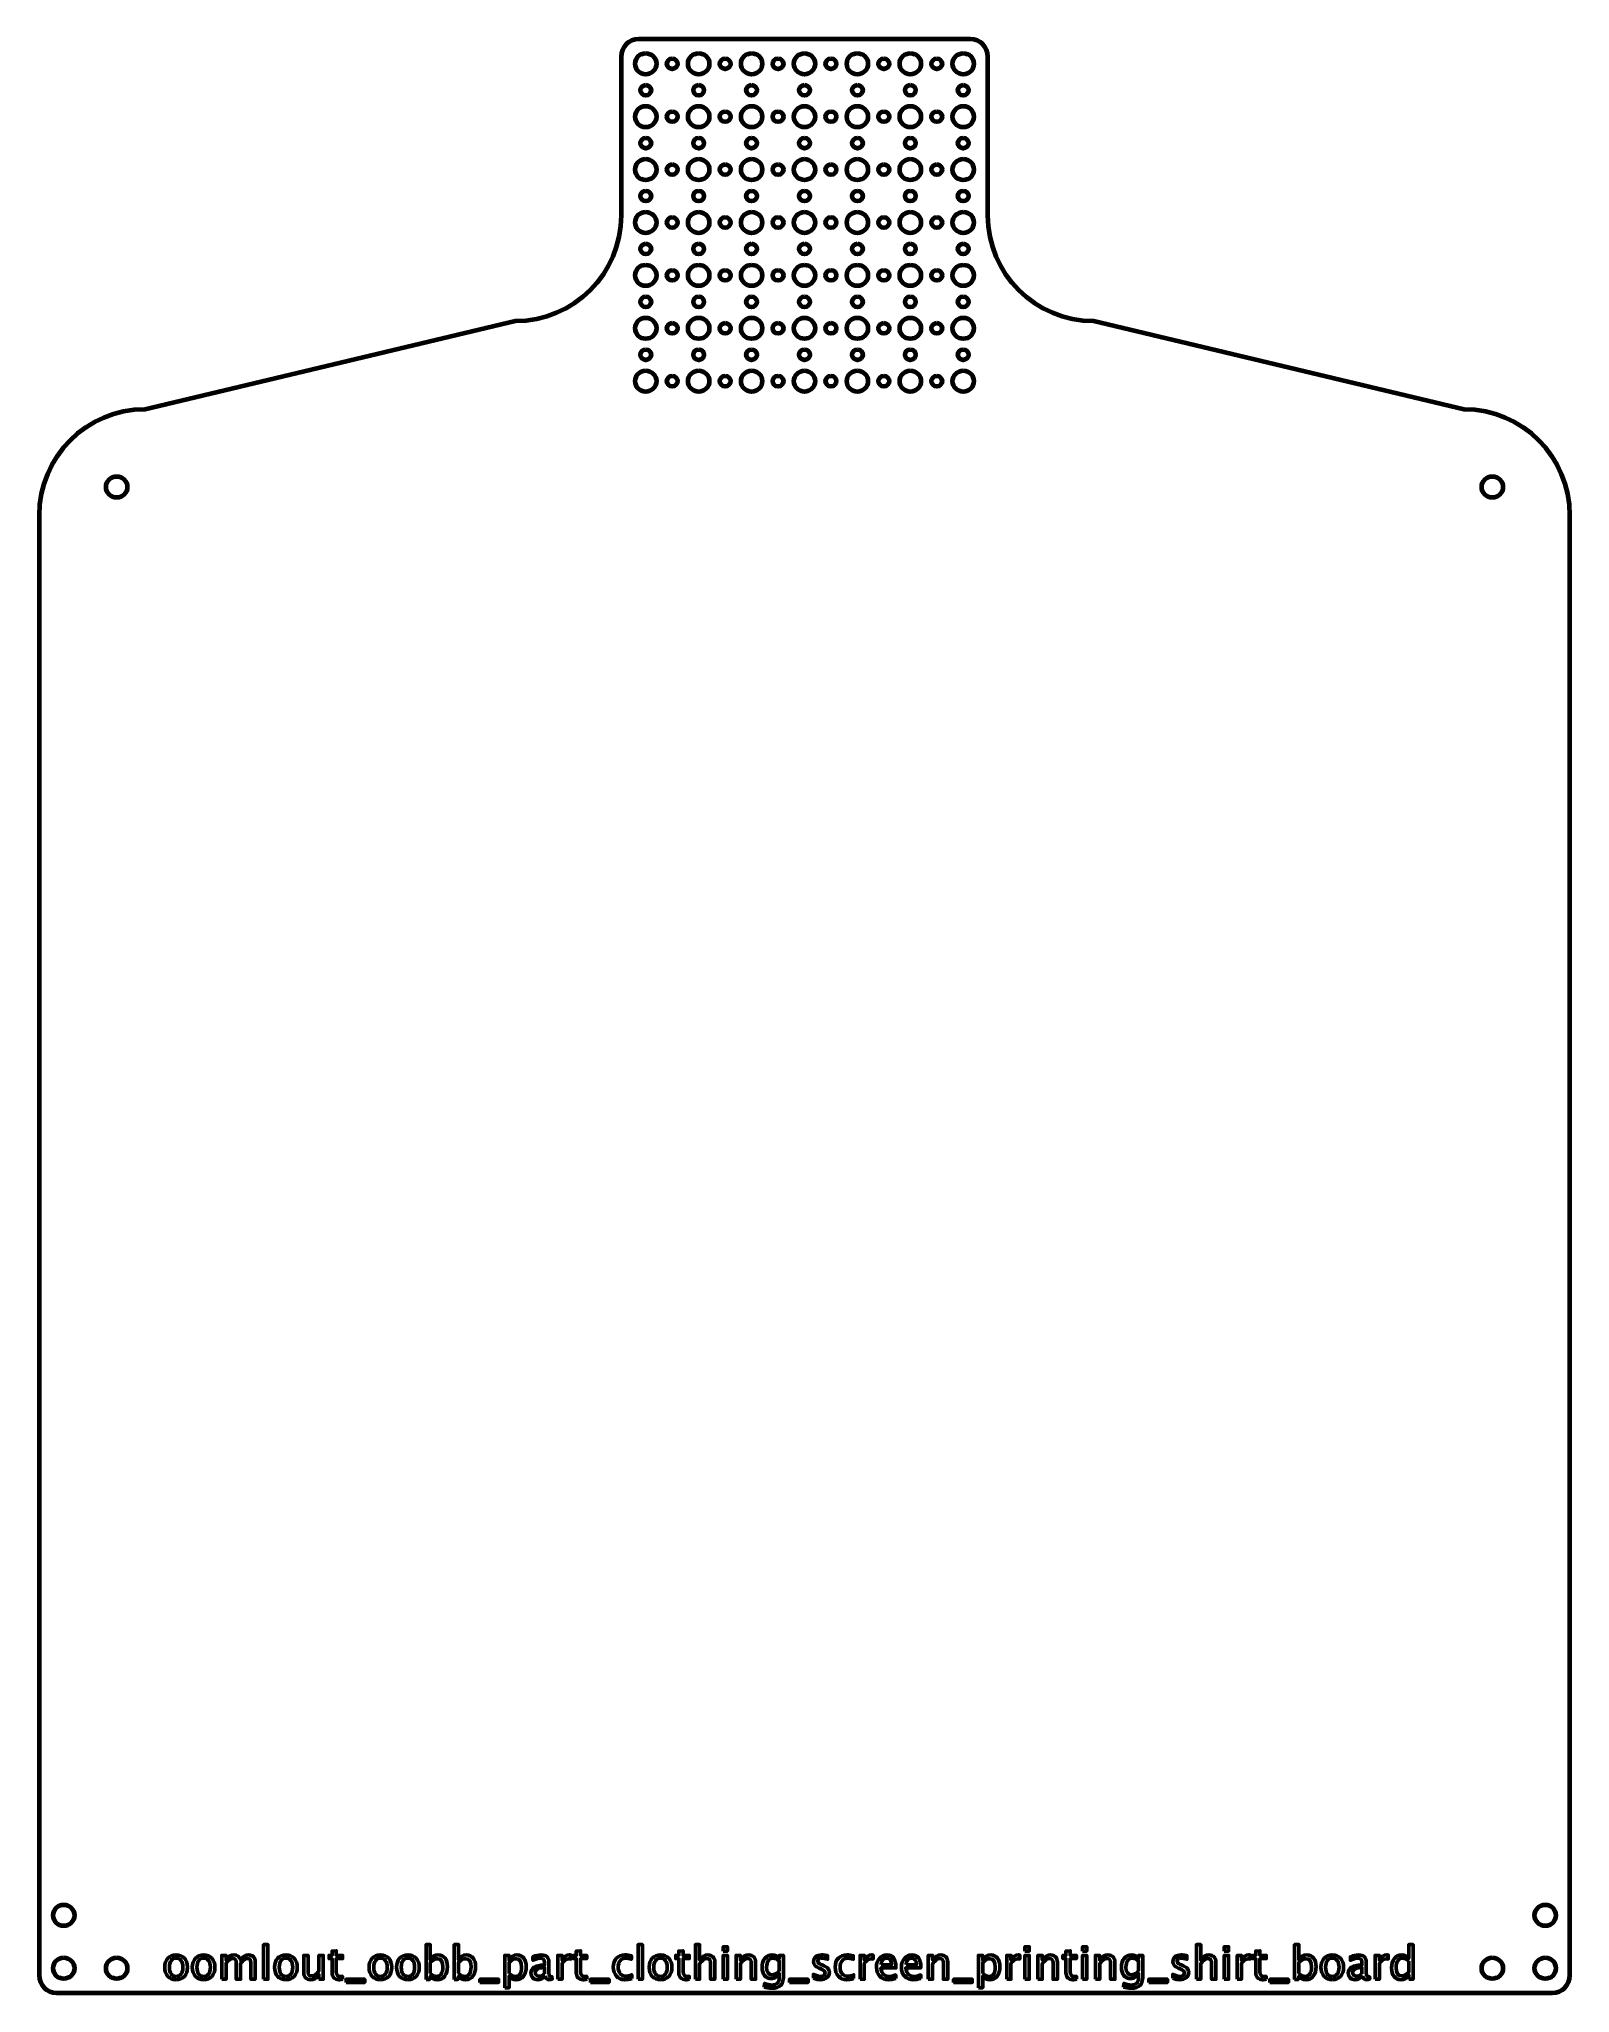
# Model space of a CAD drawing. Header units: centimetres. Extents: x -21.7 to 21.7, y -27.7 to 27.7.
import ezdxf

# ---------------------------------------------------------------- set-up
doc = ezdxf.new("R2010")
doc.units = ezdxf.units.CM
doc.header["$MEASUREMENT"] = 0
doc.layers.add('Layer 1', color=7, linetype='Continuous')

msp = doc.modelspace()

# ---------------------------------------------------------------- linework, layer by layer
at = {"layer": 'Layer 1', "lineweight": 158}
for centre, major_axis in [((-4.49999, 26.99999), (0, 0.30001)), ((-3.75, 27), (0, 0.15)), ((-2.99999, 26.99999), (0, 0.30001)), ((-2.25, 27), (0, 0.15)), ((-1.49999, 26.99999), (0, 0.30001)), ((-0.75, 27), (0, 0.15)), ((0.00001, 26.99999), (0, 0.30001)), ((0.75, 27), (0, 0.15)), ((1.50001, 26.99999), (0, 0.30001)), ((2.25, 27), (0, 0.15)), ((3.00001, 26.99999), (0, 0.30001)), ((3.75, 27), (0, 0.15)), ((4.50001, 26.99999), (0, 0.30001)), ((-4.5, 26.25), (0, 0.15)), ((-3, 26.25), (0, 0.15)), ((-1.5, 26.25), (0, 0.15)), ((0, 26.25), (0, 0.15)), ((1.5, 26.25), (0, 0.15)), ((3, 26.25), (0, 0.15)), ((4.5, 26.25), (0, 0.15)), ((-4.49999, 25.49999), (0, 0.30001)), ((-3.75, 25.5), (0, 0.15)), ((-2.99999, 25.49999), (0, 0.30001)), ((-2.25, 25.5), (0, 0.15)), ((-1.49999, 25.49999), (0, 0.30001)), ((-0.75, 25.5), (0, 0.15)), ((0.00001, 25.49999), (0, 0.30001)), ((0.75, 25.5), (0, 0.15)), ((1.50001, 25.49999), (0, 0.30001)), ((2.25, 25.5), (0, 0.15)), ((3.00001, 25.49999), (0, 0.30001)), ((3.75, 25.5), (0, 0.15)), ((4.50001, 25.49999), (0, 0.30001)), ((-4.5, 24.75), (0, 0.15)), ((-3, 24.75), (0, 0.15)), ((-1.5, 24.75), (0, 0.15)), ((0, 24.75), (0, 0.15)), ((1.5, 24.75), (0, 0.15)), ((3, 24.75), (0, 0.15)), ((4.5, 24.75), (0, 0.15)), ((-4.49999, 23.99999), (0, 0.30001)), ((-3.75, 24), (0, 0.15)), ((-2.99999, 23.99999), (0, 0.30001)), ((-2.25, 24), (0, 0.15)), ((-1.49999, 23.99999), (0, 0.30001)), ((-0.75, 24), (0, 0.15)), ((0.00001, 23.99999), (0, 0.30001)), ((0.75, 24), (0, 0.15)), ((1.50001, 23.99999), (0, 0.30001)), ((2.25, 24), (0, 0.15)), ((3.00001, 23.99999), (0, 0.30001)), ((3.75, 24), (0, 0.15)), ((4.50001, 23.99999), (0, 0.30001)), ((-4.5, 23.25), (0, 0.15)), ((-3, 23.25), (0, 0.15)), ((-1.5, 23.25), (0, 0.15)), ((0, 23.25), (0, 0.15)), ((1.5, 23.25), (0, 0.15)), ((3, 23.25), (0, 0.15)), ((4.5, 23.25), (0, 0.15)), ((-4.49999, 22.49999), (0, 0.30001)), ((-2.99999, 22.49999), (0, 0.30001)), ((-1.49999, 22.49999), (0, 0.30001)), ((0.00001, 22.49999), (0, 0.30001)), ((1.50001, 22.49999), (0, 0.30001)), ((3.00001, 22.49999), (0, 0.30001)), ((4.50001, 22.49999), (0, 0.30001)), ((-3.75, 22.5), (0, 0.15)), ((-2.25, 22.5), (0, 0.15)), ((-0.75, 22.5), (0, 0.15)), ((0.75, 22.5), (0, 0.15)), ((2.25, 22.5), (0, 0.15)), ((3.75, 22.5), (0, 0.15)), ((-4.5, 21.75), (0, 0.15)), ((-3, 21.75), (0, 0.15)), ((-1.5, 21.75), (0, 0.15)), ((0, 21.75), (0, 0.15)), ((1.5, 21.75), (0, 0.15)), ((3, 21.75), (0, 0.15)), ((4.5, 21.75), (0, 0.15)), ((-4.49999, 20.99999), (0, 0.30001)), ((-3.75, 21), (0, 0.15)), ((-2.99999, 20.99999), (0, 0.30001)), ((-2.25, 21), (0, 0.15)), ((-1.49999, 20.99999), (0, 0.30001)), ((-0.75, 21), (0, 0.15)), ((0.00001, 20.99999), (0, 0.30001)), ((0.75, 21), (0, 0.15)), ((1.50001, 20.99999), (0, 0.30001)), ((2.25, 21), (0, 0.15)), ((3.00001, 20.99999), (0, 0.30001)), ((3.75, 21), (0, 0.15)), ((4.50001, 20.99999), (0, 0.30001)), ((-4.5, 20.25), (0, 0.15)), ((-3, 20.25), (0, 0.15)), ((-1.5, 20.25), (0, 0.15)), ((0, 20.25), (0, 0.15)), ((1.5, 20.25), (0, 0.15)), ((3, 20.25), (0, 0.15)), ((4.5, 20.25), (0, 0.15)), ((-4.49999, 19.49999), (0, 0.30001)), ((-3.75, 19.5), (0, 0.15)), ((-2.99999, 19.49999), (0, 0.30001)), ((-2.25, 19.5), (0, 0.15)), ((-1.49999, 19.49999), (0, 0.30001)), ((-0.75, 19.5), (0, 0.15)), ((0.00001, 19.49999), (0, 0.30001)), ((0.75, 19.5), (0, 0.15)), ((1.50001, 19.49999), (0, 0.30001)), ((2.25, 19.5), (0, 0.15)), ((3.00001, 19.49999), (0, 0.30001)), ((3.75, 19.5), (0, 0.15)), ((4.50001, 19.49999), (0, 0.30001)), ((-4.5, 18.75), (0, 0.15)), ((-3, 18.75), (0, 0.15)), ((-1.5, 18.75), (0, 0.15)), ((0, 18.75), (0, 0.15)), ((1.5, 18.75), (0, 0.15)), ((3, 18.75), (0, 0.15)), ((4.5, 18.75), (0, 0.15)), ((-4.49999, 17.99999), (0, 0.30001)), ((-2.99999, 17.99999), (0, 0.30001)), ((-1.49999, 17.99999), (0, 0.30001)), ((0.00001, 17.99999), (0, 0.30001)), ((1.50001, 17.99999), (0, 0.30001)), ((3.00001, 17.99999), (0, 0.30001)), ((4.50001, 17.99999), (0, 0.30001)), ((-3.75, 18), (0, 0.15)), ((-2.25, 18), (0, 0.15)), ((-0.75, 18), (0, 0.15)), ((0.75, 18), (0, 0.15)), ((2.25, 18), (0, 0.15)), ((3.75, 18), (0, 0.15)), ((-19.49999, 14.99999), (0, 0.30001)), ((19.50001, 14.99999), (0, 0.30001)), ((-20.99999, -25.50001), (0, 0.30001)), ((21.00001, -25.50001), (0, 0.30001)), ((-20.99999, -27.00001), (0, 0.30001)), ((-19.49999, -27.00001), (0, 0.30001)), ((19.50001, -27.00001), (0, 0.30001)), ((21.00001, -27.00001), (0, 0.30001))]:
    msp.add_ellipse(centre, major_axis=major_axis, ratio=1, dxfattribs=at)
msp.add_open_spline([(-5.2, 22.7), (-5.2, 22.7), (-5.2, 27.2), (-5.2, 27.2), (-5.2, 27.2), (-5.2, 27.47614), (-4.97614, 27.7), (-4.7, 27.7), (-4.7, 27.7), (-4.7, 27.7), (4.7, 27.7), (4.7, 27.7), (4.7, 27.7), (4.97614, 27.7), (5.2, 27.47614), (5.2, 27.2), (5.2, 27.2), (5.2, 27.2), (5.2, 22.7), (5.2, 22.7), (5.2, 22.7), (5.2, 21.04314), (6.54314, 19.7), (8.2, 19.7), (8.2, 19.7), (8.2, 19.7), (18.7, 17.2), (18.7, 17.2), (18.7, 17.2), (20.35686, 17.2), (21.7, 15.85686), (21.7, 14.2), (21.7, 14.2), (21.7, 14.2), (21.7, -27.2), (21.7, -27.2), (21.7, -27.2), (21.7, -27.47614), (21.47614, -27.7), (21.2, -27.7), (21.2, -27.7), (21.2, -27.7), (4.7, -27.7), (4.7, -27.7), (4.7, -27.7), (4.7, -27.7), (-4.7, -27.7), (-4.7, -27.7), (-4.7, -27.7), (-4.7, -27.7), (-21.2, -27.7), (-21.2, -27.7), (-21.2, -27.7), (-21.47614, -27.7), (-21.7, -27.47614), (-21.7, -27.2), (-21.7, -27.2), (-21.7, -27.2), (-21.7, 14.2), (-21.7, 14.2), (-21.7, 14.2), (-21.7, 15.85686), (-20.35686, 17.2), (-18.7, 17.2), (-18.7, 17.2), (-18.7, 17.2), (-8.2, 19.7), (-8.2, 19.7), (-8.2, 19.7), (-6.54314, 19.7), (-5.2, 21.04314), (-5.2, 22.7)], degree=3, knots=[0, 0, 0, 0, 0.05263158, 0.05263158, 0.05263158, 0.05263158, 0.10526316, 0.10526316, 0.10526316, 0.10526316, 0.15789474, 0.15789474, 0.15789474, 0.15789474, 0.21052632, 0.21052632, 0.21052632, 0.21052632, 0.26315789, 0.26315789, 0.26315789, 0.26315789, 0.31578947, 0.31578947, 0.31578947, 0.31578947, 0.36842105, 0.36842105, 0.36842105, 0.36842105, 0.42105263, 0.42105263, 0.42105263, 0.42105263, 0.47368421, 0.47368421, 0.47368421, 0.47368421, 0.52631579, 0.52631579, 0.52631579, 0.52631579, 0.57894737, 0.57894737, 0.57894737, 0.57894737, 0.63157895, 0.63157895, 0.63157895, 0.63157895, 0.68421053, 0.68421053, 0.68421053, 0.68421053, 0.73684211, 0.73684211, 0.73684211, 0.73684211, 0.78947368, 0.78947368, 0.78947368, 0.78947368, 0.84210526, 0.84210526, 0.84210526, 0.84210526, 0.89473684, 0.89473684, 0.89473684, 0.89473684, 1, 1, 1, 1], dxfattribs=at)
at = {"layer": 'Layer 1', "color": 5, "lineweight": 53}
for points, knots in [([(-15.33617, -27.31005), (-15.33617, -27.31005), (-15.33617, -26.33088), (-15.33617, -26.33088), (-15.33617, -26.33088), (-15.33617, -26.33088), (-15.21425, -26.33088), (-15.21425, -26.33088), (-15.21425, -26.33088), (-15.21425, -26.33088), (-15.21425, -27.31005), (-15.21425, -27.31005), (-15.21425, -27.31005), (-15.21425, -27.31005), (-15.33617, -27.31005), (-15.33617, -27.31005)], [0, 0, 0, 0, 0.2, 0.2, 0.2, 0.2, 0.4, 0.4, 0.4, 0.4, 0.6, 0.6, 0.6, 0.6, 1, 1, 1, 1]), ([(-13.0997, -27.30984), (-13.13738, -27.32021), (-13.17018, -27.32529), (-13.19791, -27.32529), (-13.19791, -27.32529), (-13.26014, -27.32529), (-13.30861, -27.30751), (-13.34333, -27.27195), (-13.34333, -27.27195), (-13.37825, -27.23639), (-13.39561, -27.18707), (-13.39561, -27.12378), (-13.39561, -27.12378), (-13.39561, -27.12378), (-13.39561, -26.72839), (-13.39561, -26.72839), (-13.39561, -26.72839), (-13.39561, -26.72839), (-13.47985, -26.72839), (-13.47985, -26.72839), (-13.47985, -26.72839), (-13.47985, -26.72839), (-13.47985, -26.63695), (-13.47985, -26.63695), (-13.47985, -26.63695), (-13.47985, -26.63695), (-13.39561, -26.63695), (-13.39561, -26.63695), (-13.39561, -26.63695), (-13.39561, -26.63695), (-13.39561, -26.51524), (-13.39561, -26.51524), (-13.39561, -26.51524), (-13.39561, -26.51524), (-13.27369, -26.5036), (-13.27369, -26.5036), (-13.27369, -26.5036), (-13.27369, -26.5036), (-13.27369, -26.63695), (-13.27369, -26.63695), (-13.27369, -26.63695), (-13.27369, -26.63695), (-13.09716, -26.63695), (-13.09716, -26.63695), (-13.09716, -26.63695), (-13.09716, -26.63695), (-13.09716, -26.72839), (-13.09716, -26.72839), (-13.09716, -26.72839), (-13.09716, -26.72839), (-13.27369, -26.72839), (-13.27369, -26.72839), (-13.27369, -26.72839), (-13.27369, -26.72839), (-13.27369, -27.10177), (-13.27369, -27.10177), (-13.27369, -27.10177), (-13.27369, -27.18982), (-13.23538, -27.23385), (-13.15897, -27.23385), (-13.15897, -27.23385), (-13.14267, -27.23385), (-13.12298, -27.2311), (-13.0997, -27.22581), (-13.0997, -27.22581), (-13.0997, -27.22581), (-13.0997, -27.30984), (-13.0997, -27.30984)], [0, 0, 0, 0, 0.05555556, 0.05555556, 0.05555556, 0.05555556, 0.11111111, 0.11111111, 0.11111111, 0.11111111, 0.16666667, 0.16666667, 0.16666667, 0.16666667, 0.22222222, 0.22222222, 0.22222222, 0.22222222, 0.27777778, 0.27777778, 0.27777778, 0.27777778, 0.33333333, 0.33333333, 0.33333333, 0.33333333, 0.38888889, 0.38888889, 0.38888889, 0.38888889, 0.44444444, 0.44444444, 0.44444444, 0.44444444, 0.5, 0.5, 0.5, 0.5, 0.55555556, 0.55555556, 0.55555556, 0.55555556, 0.61111111, 0.61111111, 0.61111111, 0.61111111, 0.66666667, 0.66666667, 0.66666667, 0.66666667, 0.72222222, 0.72222222, 0.72222222, 0.72222222, 0.77777778, 0.77777778, 0.77777778, 0.77777778, 0.83333333, 0.83333333, 0.83333333, 0.83333333, 0.88888889, 0.88888889, 0.88888889, 0.88888889, 1, 1, 1, 1]), ([(-10.73031, -27.31767), (-10.73031, -27.31767), (-10.73031, -26.33088), (-10.73031, -26.33088), (-10.73031, -26.33088), (-10.73031, -26.33088), (-10.60839, -26.33088), (-10.60839, -26.33088), (-10.60839, -26.33088), (-10.60839, -26.33088), (-10.60839, -26.76416), (-10.60839, -26.76416), (-10.60839, -26.76416), (-10.55844, -26.66997), (-10.48329, -26.62298), (-10.38318, -26.62298), (-10.38318, -26.62298), (-10.30211, -26.62298), (-10.2384, -26.6524), (-10.19183, -26.71146), (-10.19183, -26.71146), (-10.14526, -26.77051), (-10.12198, -26.85116), (-10.12198, -26.95339), (-10.12198, -26.95339), (-10.12198, -27.06473), (-10.14844, -27.15469), (-10.20114, -27.22284), (-10.20114, -27.22284), (-10.25385, -27.29121), (-10.32327, -27.32529), (-10.40921, -27.32529), (-10.40921, -27.32529), (-10.48901, -27.32529), (-10.55547, -27.29481), (-10.60839, -27.23364), (-10.60839, -27.23364), (-10.60839, -27.23364), (-10.62321, -27.31767), (-10.62321, -27.31767), (-10.62321, -27.31767), (-10.62321, -27.31767), (-10.73031, -27.31767), (-10.73031, -27.31767)], [0, 0, 0, 0, 0.08333333, 0.08333333, 0.08333333, 0.08333333, 0.16666667, 0.16666667, 0.16666667, 0.16666667, 0.25, 0.25, 0.25, 0.25, 0.33333333, 0.33333333, 0.33333333, 0.33333333, 0.41666667, 0.41666667, 0.41666667, 0.41666667, 0.5, 0.5, 0.5, 0.5, 0.58333333, 0.58333333, 0.58333333, 0.58333333, 0.66666667, 0.66666667, 0.66666667, 0.66666667, 0.75, 0.75, 0.75, 0.75, 0.83333333, 0.83333333, 0.83333333, 0.83333333, 1, 1, 1, 1]), ([(-9.93106, -27.31767), (-9.93106, -27.31767), (-9.93106, -26.33088), (-9.93106, -26.33088), (-9.93106, -26.33088), (-9.93106, -26.33088), (-9.80914, -26.33088), (-9.80914, -26.33088), (-9.80914, -26.33088), (-9.80914, -26.33088), (-9.80914, -26.76416), (-9.80914, -26.76416), (-9.80914, -26.76416), (-9.75919, -26.66997), (-9.68404, -26.62298), (-9.58393, -26.62298), (-9.58393, -26.62298), (-9.50286, -26.62298), (-9.43915, -26.6524), (-9.39258, -26.71146), (-9.39258, -26.71146), (-9.34601, -26.77051), (-9.32273, -26.85116), (-9.32273, -26.95339), (-9.32273, -26.95339), (-9.32273, -27.06473), (-9.34919, -27.15469), (-9.40189, -27.22284), (-9.40189, -27.22284), (-9.4546, -27.29121), (-9.52402, -27.32529), (-9.60996, -27.32529), (-9.60996, -27.32529), (-9.68976, -27.32529), (-9.75622, -27.29481), (-9.80914, -27.23364), (-9.80914, -27.23364), (-9.80914, -27.23364), (-9.82396, -27.31767), (-9.82396, -27.31767), (-9.82396, -27.31767), (-9.82396, -27.31767), (-9.93106, -27.31767), (-9.93106, -27.31767)], [0, 0, 0, 0, 0.08333333, 0.08333333, 0.08333333, 0.08333333, 0.16666667, 0.16666667, 0.16666667, 0.16666667, 0.25, 0.25, 0.25, 0.25, 0.33333333, 0.33333333, 0.33333333, 0.33333333, 0.41666667, 0.41666667, 0.41666667, 0.41666667, 0.5, 0.5, 0.5, 0.5, 0.58333333, 0.58333333, 0.58333333, 0.58333333, 0.66666667, 0.66666667, 0.66666667, 0.66666667, 0.75, 0.75, 0.75, 0.75, 0.83333333, 0.83333333, 0.83333333, 0.83333333, 1, 1, 1, 1]), ([(-6.17568, -27.30984), (-6.21336, -27.32021), (-6.24616, -27.32529), (-6.27389, -27.32529), (-6.27389, -27.32529), (-6.33612, -27.32529), (-6.38459, -27.30751), (-6.41931, -27.27195), (-6.41931, -27.27195), (-6.45423, -27.23639), (-6.47159, -27.18707), (-6.47159, -27.12378), (-6.47159, -27.12378), (-6.47159, -27.12378), (-6.47159, -26.72839), (-6.47159, -26.72839), (-6.47159, -26.72839), (-6.47159, -26.72839), (-6.55583, -26.72839), (-6.55583, -26.72839), (-6.55583, -26.72839), (-6.55583, -26.72839), (-6.55583, -26.63695), (-6.55583, -26.63695), (-6.55583, -26.63695), (-6.55583, -26.63695), (-6.47159, -26.63695), (-6.47159, -26.63695), (-6.47159, -26.63695), (-6.47159, -26.63695), (-6.47159, -26.51524), (-6.47159, -26.51524), (-6.47159, -26.51524), (-6.47159, -26.51524), (-6.34967, -26.5036), (-6.34967, -26.5036), (-6.34967, -26.5036), (-6.34967, -26.5036), (-6.34967, -26.63695), (-6.34967, -26.63695), (-6.34967, -26.63695), (-6.34967, -26.63695), (-6.17314, -26.63695), (-6.17314, -26.63695), (-6.17314, -26.63695), (-6.17314, -26.63695), (-6.17314, -26.72839), (-6.17314, -26.72839), (-6.17314, -26.72839), (-6.17314, -26.72839), (-6.34967, -26.72839), (-6.34967, -26.72839), (-6.34967, -26.72839), (-6.34967, -26.72839), (-6.34967, -27.10177), (-6.34967, -27.10177), (-6.34967, -27.10177), (-6.34967, -27.18982), (-6.31136, -27.23385), (-6.23495, -27.23385), (-6.23495, -27.23385), (-6.21865, -27.23385), (-6.19896, -27.2311), (-6.17568, -27.22581), (-6.17568, -27.22581), (-6.17568, -27.22581), (-6.17568, -27.30984), (-6.17568, -27.30984)], [0, 0, 0, 0, 0.05555556, 0.05555556, 0.05555556, 0.05555556, 0.11111111, 0.11111111, 0.11111111, 0.11111111, 0.16666667, 0.16666667, 0.16666667, 0.16666667, 0.22222222, 0.22222222, 0.22222222, 0.22222222, 0.27777778, 0.27777778, 0.27777778, 0.27777778, 0.33333333, 0.33333333, 0.33333333, 0.33333333, 0.38888889, 0.38888889, 0.38888889, 0.38888889, 0.44444444, 0.44444444, 0.44444444, 0.44444444, 0.5, 0.5, 0.5, 0.5, 0.55555556, 0.55555556, 0.55555556, 0.55555556, 0.61111111, 0.61111111, 0.61111111, 0.61111111, 0.66666667, 0.66666667, 0.66666667, 0.66666667, 0.72222222, 0.72222222, 0.72222222, 0.72222222, 0.77777778, 0.77777778, 0.77777778, 0.77777778, 0.83333333, 0.83333333, 0.83333333, 0.83333333, 0.88888889, 0.88888889, 0.88888889, 0.88888889, 1, 1, 1, 1]), ([(-4.71624, -27.31005), (-4.71624, -27.31005), (-4.71624, -26.33088), (-4.71624, -26.33088), (-4.71624, -26.33088), (-4.71624, -26.33088), (-4.59432, -26.33088), (-4.59432, -26.33088), (-4.59432, -26.33088), (-4.59432, -26.33088), (-4.59432, -27.31005), (-4.59432, -27.31005), (-4.59432, -27.31005), (-4.59432, -27.31005), (-4.71624, -27.31005), (-4.71624, -27.31005)], [0, 0, 0, 0, 0.2, 0.2, 0.2, 0.2, 0.4, 0.4, 0.4, 0.4, 0.6, 0.6, 0.6, 0.6, 1, 1, 1, 1]), ([(-3.26802, -27.30984), (-3.3057, -27.32021), (-3.3385, -27.32529), (-3.36623, -27.32529), (-3.36623, -27.32529), (-3.42846, -27.32529), (-3.47693, -27.30751), (-3.51165, -27.27195), (-3.51165, -27.27195), (-3.54657, -27.23639), (-3.56393, -27.18707), (-3.56393, -27.12378), (-3.56393, -27.12378), (-3.56393, -27.12378), (-3.56393, -26.72839), (-3.56393, -26.72839), (-3.56393, -26.72839), (-3.56393, -26.72839), (-3.64817, -26.72839), (-3.64817, -26.72839), (-3.64817, -26.72839), (-3.64817, -26.72839), (-3.64817, -26.63695), (-3.64817, -26.63695), (-3.64817, -26.63695), (-3.64817, -26.63695), (-3.56393, -26.63695), (-3.56393, -26.63695), (-3.56393, -26.63695), (-3.56393, -26.63695), (-3.56393, -26.51524), (-3.56393, -26.51524), (-3.56393, -26.51524), (-3.56393, -26.51524), (-3.44201, -26.5036), (-3.44201, -26.5036), (-3.44201, -26.5036), (-3.44201, -26.5036), (-3.44201, -26.63695), (-3.44201, -26.63695), (-3.44201, -26.63695), (-3.44201, -26.63695), (-3.26548, -26.63695), (-3.26548, -26.63695), (-3.26548, -26.63695), (-3.26548, -26.63695), (-3.26548, -26.72839), (-3.26548, -26.72839), (-3.26548, -26.72839), (-3.26548, -26.72839), (-3.44201, -26.72839), (-3.44201, -26.72839), (-3.44201, -26.72839), (-3.44201, -26.72839), (-3.44201, -27.10177), (-3.44201, -27.10177), (-3.44201, -27.10177), (-3.44201, -27.18982), (-3.4037, -27.23385), (-3.32729, -27.23385), (-3.32729, -27.23385), (-3.31099, -27.23385), (-3.2913, -27.2311), (-3.26802, -27.22581), (-3.26802, -27.22581), (-3.26802, -27.22581), (-3.26802, -27.30984), (-3.26802, -27.30984)], [0, 0, 0, 0, 0.05555556, 0.05555556, 0.05555556, 0.05555556, 0.11111111, 0.11111111, 0.11111111, 0.11111111, 0.16666667, 0.16666667, 0.16666667, 0.16666667, 0.22222222, 0.22222222, 0.22222222, 0.22222222, 0.27777778, 0.27777778, 0.27777778, 0.27777778, 0.33333333, 0.33333333, 0.33333333, 0.33333333, 0.38888889, 0.38888889, 0.38888889, 0.38888889, 0.44444444, 0.44444444, 0.44444444, 0.44444444, 0.5, 0.5, 0.5, 0.5, 0.55555556, 0.55555556, 0.55555556, 0.55555556, 0.61111111, 0.61111111, 0.61111111, 0.61111111, 0.66666667, 0.66666667, 0.66666667, 0.66666667, 0.72222222, 0.72222222, 0.72222222, 0.72222222, 0.77777778, 0.77777778, 0.77777778, 0.77777778, 0.83333333, 0.83333333, 0.83333333, 0.83333333, 0.88888889, 0.88888889, 0.88888889, 0.88888889, 1, 1, 1, 1]), ([(-3.09403, -27.31005), (-3.09403, -27.31005), (-3.09403, -26.33088), (-3.09403, -26.33088), (-3.09403, -26.33088), (-3.09403, -26.33088), (-2.97211, -26.33088), (-2.97211, -26.33088), (-2.97211, -26.33088), (-2.97211, -26.33088), (-2.97211, -26.76416), (-2.97211, -26.76416), (-2.97211, -26.76416), (-2.90755, -26.66997), (-2.82839, -26.62298), (-2.73483, -26.62298), (-2.73483, -26.62298), (-2.67599, -26.62298), (-2.62921, -26.64139), (-2.59471, -26.67844), (-2.59471, -26.67844), (-2.56021, -26.71527), (-2.54285, -26.76501), (-2.54285, -26.82724), (-2.54285, -26.82724), (-2.54285, -26.82724), (-2.54285, -27.31005), (-2.54285, -27.31005), (-2.54285, -27.31005), (-2.54285, -27.31005), (-2.66477, -27.31005), (-2.66477, -27.31005), (-2.66477, -27.31005), (-2.66477, -27.31005), (-2.66477, -26.86703), (-2.66477, -26.86703), (-2.66477, -26.86703), (-2.66477, -26.81708), (-2.67218, -26.78152), (-2.68678, -26.76035), (-2.68678, -26.76035), (-2.7016, -26.73897), (-2.72594, -26.72839), (-2.76002, -26.72839), (-2.76002, -26.72839), (-2.83495, -26.72839), (-2.90565, -26.77728), (-2.97211, -26.87507), (-2.97211, -26.87507), (-2.97211, -26.87507), (-2.97211, -27.31005), (-2.97211, -27.31005), (-2.97211, -27.31005), (-2.97211, -27.31005), (-3.09403, -27.31005), (-3.09403, -27.31005)], [0, 0, 0, 0, 0.06666667, 0.06666667, 0.06666667, 0.06666667, 0.13333333, 0.13333333, 0.13333333, 0.13333333, 0.2, 0.2, 0.2, 0.2, 0.26666667, 0.26666667, 0.26666667, 0.26666667, 0.33333333, 0.33333333, 0.33333333, 0.33333333, 0.4, 0.4, 0.4, 0.4, 0.46666667, 0.46666667, 0.46666667, 0.46666667, 0.53333333, 0.53333333, 0.53333333, 0.53333333, 0.6, 0.6, 0.6, 0.6, 0.66666667, 0.66666667, 0.66666667, 0.66666667, 0.73333333, 0.73333333, 0.73333333, 0.73333333, 0.8, 0.8, 0.8, 0.8, 0.86666667, 0.86666667, 0.86666667, 0.86666667, 1, 1, 1, 1]), ([(-2.30578, -26.51376), (-2.30578, -26.51376), (-2.30578, -26.39184), (-2.30578, -26.39184), (-2.30578, -26.39184), (-2.30578, -26.39184), (-2.18386, -26.39184), (-2.18386, -26.39184), (-2.18386, -26.39184), (-2.18386, -26.39184), (-2.18386, -26.51376), (-2.18386, -26.51376), (-2.18386, -26.51376), (-2.18386, -26.51376), (-2.30578, -26.51376), (-2.30578, -26.51376)], [0, 0, 0, 0, 0.2, 0.2, 0.2, 0.2, 0.4, 0.4, 0.4, 0.4, 0.6, 0.6, 0.6, 0.6, 1, 1, 1, 1]), ([(6.25127, -26.51376), (6.25127, -26.51376), (6.25127, -26.39184), (6.25127, -26.39184), (6.25127, -26.39184), (6.25127, -26.39184), (6.37319, -26.39184), (6.37319, -26.39184), (6.37319, -26.39184), (6.37319, -26.39184), (6.37319, -26.51376), (6.37319, -26.51376), (6.37319, -26.51376), (6.37319, -26.51376), (6.25127, -26.51376), (6.25127, -26.51376)], [0, 0, 0, 0, 0.2, 0.2, 0.2, 0.2, 0.4, 0.4, 0.4, 0.4, 0.6, 0.6, 0.6, 0.6, 1, 1, 1, 1]), ([(7.70754, -27.30984), (7.66986, -27.32021), (7.63706, -27.32529), (7.60933, -27.32529), (7.60933, -27.32529), (7.5471, -27.32529), (7.49863, -27.30751), (7.46391, -27.27195), (7.46391, -27.27195), (7.42899, -27.23639), (7.41163, -27.18707), (7.41163, -27.12378), (7.41163, -27.12378), (7.41163, -27.12378), (7.41163, -26.72839), (7.41163, -26.72839), (7.41163, -26.72839), (7.41163, -26.72839), (7.32739, -26.72839), (7.32739, -26.72839), (7.32739, -26.72839), (7.32739, -26.72839), (7.32739, -26.63695), (7.32739, -26.63695), (7.32739, -26.63695), (7.32739, -26.63695), (7.41163, -26.63695), (7.41163, -26.63695), (7.41163, -26.63695), (7.41163, -26.63695), (7.41163, -26.51524), (7.41163, -26.51524), (7.41163, -26.51524), (7.41163, -26.51524), (7.53355, -26.5036), (7.53355, -26.5036), (7.53355, -26.5036), (7.53355, -26.5036), (7.53355, -26.63695), (7.53355, -26.63695), (7.53355, -26.63695), (7.53355, -26.63695), (7.71008, -26.63695), (7.71008, -26.63695), (7.71008, -26.63695), (7.71008, -26.63695), (7.71008, -26.72839), (7.71008, -26.72839), (7.71008, -26.72839), (7.71008, -26.72839), (7.53355, -26.72839), (7.53355, -26.72839), (7.53355, -26.72839), (7.53355, -26.72839), (7.53355, -27.10177), (7.53355, -27.10177), (7.53355, -27.10177), (7.53355, -27.18982), (7.57186, -27.23385), (7.64827, -27.23385), (7.64827, -27.23385), (7.66457, -27.23385), (7.68426, -27.2311), (7.70754, -27.22581), (7.70754, -27.22581), (7.70754, -27.22581), (7.70754, -27.30984), (7.70754, -27.30984)], [0, 0, 0, 0, 0.05555556, 0.05555556, 0.05555556, 0.05555556, 0.11111111, 0.11111111, 0.11111111, 0.11111111, 0.16666667, 0.16666667, 0.16666667, 0.16666667, 0.22222222, 0.22222222, 0.22222222, 0.22222222, 0.27777778, 0.27777778, 0.27777778, 0.27777778, 0.33333333, 0.33333333, 0.33333333, 0.33333333, 0.38888889, 0.38888889, 0.38888889, 0.38888889, 0.44444444, 0.44444444, 0.44444444, 0.44444444, 0.5, 0.5, 0.5, 0.5, 0.55555556, 0.55555556, 0.55555556, 0.55555556, 0.61111111, 0.61111111, 0.61111111, 0.61111111, 0.66666667, 0.66666667, 0.66666667, 0.66666667, 0.72222222, 0.72222222, 0.72222222, 0.72222222, 0.77777778, 0.77777778, 0.77777778, 0.77777778, 0.83333333, 0.83333333, 0.83333333, 0.83333333, 0.88888889, 0.88888889, 0.88888889, 0.88888889, 1, 1, 1, 1]), ([(7.88153, -26.51376), (7.88153, -26.51376), (7.88153, -26.39184), (7.88153, -26.39184), (7.88153, -26.39184), (7.88153, -26.39184), (8.00345, -26.39184), (8.00345, -26.39184), (8.00345, -26.39184), (8.00345, -26.39184), (8.00345, -26.51376), (8.00345, -26.51376), (8.00345, -26.51376), (8.00345, -26.51376), (7.88153, -26.51376), (7.88153, -26.51376)], [0, 0, 0, 0, 0.2, 0.2, 0.2, 0.2, 0.4, 0.4, 0.4, 0.4, 0.6, 0.6, 0.6, 0.6, 1, 1, 1, 1]), ([(11.11115, -27.31005), (11.11115, -27.31005), (11.11115, -26.33088), (11.11115, -26.33088), (11.11115, -26.33088), (11.11115, -26.33088), (11.23307, -26.33088), (11.23307, -26.33088), (11.23307, -26.33088), (11.23307, -26.33088), (11.23307, -26.76416), (11.23307, -26.76416), (11.23307, -26.76416), (11.29763, -26.66997), (11.37679, -26.62298), (11.47035, -26.62298), (11.47035, -26.62298), (11.52919, -26.62298), (11.57597, -26.64139), (11.61047, -26.67844), (11.61047, -26.67844), (11.64497, -26.71527), (11.66233, -26.76501), (11.66233, -26.82724), (11.66233, -26.82724), (11.66233, -26.82724), (11.66233, -27.31005), (11.66233, -27.31005), (11.66233, -27.31005), (11.66233, -27.31005), (11.54041, -27.31005), (11.54041, -27.31005), (11.54041, -27.31005), (11.54041, -27.31005), (11.54041, -26.86703), (11.54041, -26.86703), (11.54041, -26.86703), (11.54041, -26.81708), (11.533, -26.78152), (11.5184, -26.76035), (11.5184, -26.76035), (11.50358, -26.73897), (11.47924, -26.72839), (11.44516, -26.72839), (11.44516, -26.72839), (11.37023, -26.72839), (11.29953, -26.77728), (11.23307, -26.87507), (11.23307, -26.87507), (11.23307, -26.87507), (11.23307, -27.31005), (11.23307, -27.31005), (11.23307, -27.31005), (11.23307, -27.31005), (11.11115, -27.31005), (11.11115, -27.31005)], [0, 0, 0, 0, 0.06666667, 0.06666667, 0.06666667, 0.06666667, 0.13333333, 0.13333333, 0.13333333, 0.13333333, 0.2, 0.2, 0.2, 0.2, 0.26666667, 0.26666667, 0.26666667, 0.26666667, 0.33333333, 0.33333333, 0.33333333, 0.33333333, 0.4, 0.4, 0.4, 0.4, 0.46666667, 0.46666667, 0.46666667, 0.46666667, 0.53333333, 0.53333333, 0.53333333, 0.53333333, 0.6, 0.6, 0.6, 0.6, 0.66666667, 0.66666667, 0.66666667, 0.66666667, 0.73333333, 0.73333333, 0.73333333, 0.73333333, 0.8, 0.8, 0.8, 0.8, 0.86666667, 0.86666667, 0.86666667, 0.86666667, 1, 1, 1, 1]), ([(11.8994, -26.51376), (11.8994, -26.51376), (11.8994, -26.39184), (11.8994, -26.39184), (11.8994, -26.39184), (11.8994, -26.39184), (12.02132, -26.39184), (12.02132, -26.39184), (12.02132, -26.39184), (12.02132, -26.39184), (12.02132, -26.51376), (12.02132, -26.51376), (12.02132, -26.51376), (12.02132, -26.51376), (11.8994, -26.51376), (11.8994, -26.51376)], [0, 0, 0, 0, 0.2, 0.2, 0.2, 0.2, 0.4, 0.4, 0.4, 0.4, 0.6, 0.6, 0.6, 0.6, 1, 1, 1, 1]), ([(13.08706, -27.30984), (13.04938, -27.32021), (13.01658, -27.32529), (12.98885, -27.32529), (12.98885, -27.32529), (12.92662, -27.32529), (12.87815, -27.30751), (12.84343, -27.27195), (12.84343, -27.27195), (12.80851, -27.23639), (12.79115, -27.18707), (12.79115, -27.12378), (12.79115, -27.12378), (12.79115, -27.12378), (12.79115, -26.72839), (12.79115, -26.72839), (12.79115, -26.72839), (12.79115, -26.72839), (12.70691, -26.72839), (12.70691, -26.72839), (12.70691, -26.72839), (12.70691, -26.72839), (12.70691, -26.63695), (12.70691, -26.63695), (12.70691, -26.63695), (12.70691, -26.63695), (12.79115, -26.63695), (12.79115, -26.63695), (12.79115, -26.63695), (12.79115, -26.63695), (12.79115, -26.51524), (12.79115, -26.51524), (12.79115, -26.51524), (12.79115, -26.51524), (12.91307, -26.5036), (12.91307, -26.5036), (12.91307, -26.5036), (12.91307, -26.5036), (12.91307, -26.63695), (12.91307, -26.63695), (12.91307, -26.63695), (12.91307, -26.63695), (13.0896, -26.63695), (13.0896, -26.63695), (13.0896, -26.63695), (13.0896, -26.63695), (13.0896, -26.72839), (13.0896, -26.72839), (13.0896, -26.72839), (13.0896, -26.72839), (12.91307, -26.72839), (12.91307, -26.72839), (12.91307, -26.72839), (12.91307, -26.72839), (12.91307, -27.10177), (12.91307, -27.10177), (12.91307, -27.10177), (12.91307, -27.18982), (12.95138, -27.23385), (13.02779, -27.23385), (13.02779, -27.23385), (13.04409, -27.23385), (13.06378, -27.2311), (13.08706, -27.22581), (13.08706, -27.22581), (13.08706, -27.22581), (13.08706, -27.30984), (13.08706, -27.30984)], [0, 0, 0, 0, 0.05555556, 0.05555556, 0.05555556, 0.05555556, 0.11111111, 0.11111111, 0.11111111, 0.11111111, 0.16666667, 0.16666667, 0.16666667, 0.16666667, 0.22222222, 0.22222222, 0.22222222, 0.22222222, 0.27777778, 0.27777778, 0.27777778, 0.27777778, 0.33333333, 0.33333333, 0.33333333, 0.33333333, 0.38888889, 0.38888889, 0.38888889, 0.38888889, 0.44444444, 0.44444444, 0.44444444, 0.44444444, 0.5, 0.5, 0.5, 0.5, 0.55555556, 0.55555556, 0.55555556, 0.55555556, 0.61111111, 0.61111111, 0.61111111, 0.61111111, 0.66666667, 0.66666667, 0.66666667, 0.66666667, 0.72222222, 0.72222222, 0.72222222, 0.72222222, 0.77777778, 0.77777778, 0.77777778, 0.77777778, 0.83333333, 0.83333333, 0.83333333, 0.83333333, 0.88888889, 0.88888889, 0.88888889, 0.88888889, 1, 1, 1, 1]), ([(13.89605, -27.31767), (13.89605, -27.31767), (13.89605, -26.33088), (13.89605, -26.33088), (13.89605, -26.33088), (13.89605, -26.33088), (14.01797, -26.33088), (14.01797, -26.33088), (14.01797, -26.33088), (14.01797, -26.33088), (14.01797, -26.76416), (14.01797, -26.76416), (14.01797, -26.76416), (14.06792, -26.66997), (14.14307, -26.62298), (14.24318, -26.62298), (14.24318, -26.62298), (14.32425, -26.62298), (14.38796, -26.6524), (14.43453, -26.71146), (14.43453, -26.71146), (14.4811, -26.77051), (14.50438, -26.85116), (14.50438, -26.95339), (14.50438, -26.95339), (14.50438, -27.06473), (14.47792, -27.15469), (14.42522, -27.22284), (14.42522, -27.22284), (14.37251, -27.29121), (14.30309, -27.32529), (14.21715, -27.32529), (14.21715, -27.32529), (14.13735, -27.32529), (14.07089, -27.29481), (14.01797, -27.23364), (14.01797, -27.23364), (14.01797, -27.23364), (14.00315, -27.31767), (14.00315, -27.31767), (14.00315, -27.31767), (14.00315, -27.31767), (13.89605, -27.31767), (13.89605, -27.31767)], [0, 0, 0, 0, 0.08333333, 0.08333333, 0.08333333, 0.08333333, 0.16666667, 0.16666667, 0.16666667, 0.16666667, 0.25, 0.25, 0.25, 0.25, 0.33333333, 0.33333333, 0.33333333, 0.33333333, 0.41666667, 0.41666667, 0.41666667, 0.41666667, 0.5, 0.5, 0.5, 0.5, 0.58333333, 0.58333333, 0.58333333, 0.58333333, 0.66666667, 0.66666667, 0.66666667, 0.66666667, 0.75, 0.75, 0.75, 0.75, 0.83333333, 0.83333333, 0.83333333, 0.83333333, 1, 1, 1, 1]), ([(17.12946, -27.31005), (17.12946, -27.31005), (17.12946, -27.18368), (17.12946, -27.18368), (17.12946, -27.18368), (17.07972, -27.27809), (17.00479, -27.32529), (16.90467, -27.32529), (16.90467, -27.32529), (16.82339, -27.32529), (16.75947, -27.29587), (16.7129, -27.23681), (16.7129, -27.23681), (16.66633, -27.17776), (16.64305, -27.09711), (16.64305, -26.99488), (16.64305, -26.99488), (16.64305, -26.88312), (16.66951, -26.79316), (16.72221, -26.725), (16.72221, -26.725), (16.77513, -26.65706), (16.84456, -26.62298), (16.93071, -26.62298), (16.93071, -26.62298), (17.0105, -26.62298), (17.07697, -26.65346), (17.12946, -26.71463), (17.12946, -26.71463), (17.12946, -26.71463), (17.12946, -26.33088), (17.12946, -26.33088), (17.12946, -26.33088), (17.12946, -26.33088), (17.25138, -26.33088), (17.25138, -26.33088), (17.25138, -26.33088), (17.25138, -26.33088), (17.25138, -27.31005), (17.25138, -27.31005), (17.25138, -27.31005), (17.25138, -27.31005), (17.12946, -27.31005), (17.12946, -27.31005)], [0, 0, 0, 0, 0.08333333, 0.08333333, 0.08333333, 0.08333333, 0.16666667, 0.16666667, 0.16666667, 0.16666667, 0.25, 0.25, 0.25, 0.25, 0.33333333, 0.33333333, 0.33333333, 0.33333333, 0.41666667, 0.41666667, 0.41666667, 0.41666667, 0.5, 0.5, 0.5, 0.5, 0.58333333, 0.58333333, 0.58333333, 0.58333333, 0.66666667, 0.66666667, 0.66666667, 0.66666667, 0.75, 0.75, 0.75, 0.75, 0.83333333, 0.83333333, 0.83333333, 0.83333333, 1, 1, 1, 1]), ([(-17.81436, -27.32529), (-17.91321, -27.32529), (-17.99152, -27.29375), (-18.0491, -27.23067), (-18.0491, -27.23067), (-18.10688, -27.1676), (-18.13567, -27.08187), (-18.13567, -26.97371), (-18.13567, -26.97371), (-18.13567, -26.86576), (-18.10688, -26.78025), (-18.0491, -26.71738), (-18.0491, -26.71738), (-17.99152, -26.65452), (-17.91321, -26.62298), (-17.81436, -26.62298), (-17.81436, -26.62298), (-17.71551, -26.62298), (-17.63719, -26.65452), (-17.57962, -26.71738), (-17.57962, -26.71738), (-17.52184, -26.78025), (-17.49305, -26.86576), (-17.49305, -26.97371), (-17.49305, -26.97371), (-17.49305, -27.08187), (-17.52184, -27.1676), (-17.57962, -27.23067), (-17.57962, -27.23067), (-17.63719, -27.29375), (-17.71551, -27.32529), (-17.81436, -27.32529)], [0, 0, 0, 0, 0.11111111, 0.11111111, 0.11111111, 0.11111111, 0.22222222, 0.22222222, 0.22222222, 0.22222222, 0.33333333, 0.33333333, 0.33333333, 0.33333333, 0.44444444, 0.44444444, 0.44444444, 0.44444444, 0.55555556, 0.55555556, 0.55555556, 0.55555556, 0.66666667, 0.66666667, 0.66666667, 0.66666667, 0.77777778, 0.77777778, 0.77777778, 0.77777778, 1, 1, 1, 1]), ([(-17.81457, -27.23385), (-17.75425, -27.23385), (-17.70726, -27.2112), (-17.67381, -27.16569), (-17.67381, -27.16569), (-17.64058, -27.1204), (-17.62386, -27.05626), (-17.62386, -26.97371), (-17.62386, -26.97371), (-17.62386, -26.89137), (-17.64058, -26.82745), (-17.67381, -26.78215), (-17.67381, -26.78215), (-17.70726, -26.73707), (-17.75425, -26.71442), (-17.81457, -26.71442), (-17.81457, -26.71442), (-17.87511, -26.71442), (-17.9221, -26.73707), (-17.95512, -26.78215), (-17.95512, -26.78215), (-17.98835, -26.82745), (-18.00486, -26.89137), (-18.00486, -26.97371), (-18.00486, -26.97371), (-18.00486, -27.05626), (-17.98835, -27.1204), (-17.95512, -27.16569), (-17.95512, -27.16569), (-17.9221, -27.2112), (-17.87511, -27.23385), (-17.81457, -27.23385)], [0, 0, 0, 0, 0.11111111, 0.11111111, 0.11111111, 0.11111111, 0.22222222, 0.22222222, 0.22222222, 0.22222222, 0.33333333, 0.33333333, 0.33333333, 0.33333333, 0.44444444, 0.44444444, 0.44444444, 0.44444444, 0.55555556, 0.55555556, 0.55555556, 0.55555556, 0.66666667, 0.66666667, 0.66666667, 0.66666667, 0.77777778, 0.77777778, 0.77777778, 0.77777778, 1, 1, 1, 1]), ([(-17.03416, -27.32529), (-17.13301, -27.32529), (-17.21132, -27.29375), (-17.2689, -27.23067), (-17.2689, -27.23067), (-17.32668, -27.1676), (-17.35547, -27.08187), (-17.35547, -26.97371), (-17.35547, -26.97371), (-17.35547, -26.86576), (-17.32668, -26.78025), (-17.2689, -26.71738), (-17.2689, -26.71738), (-17.21132, -26.65452), (-17.13301, -26.62298), (-17.03416, -26.62298), (-17.03416, -26.62298), (-16.93531, -26.62298), (-16.85699, -26.65452), (-16.79942, -26.71738), (-16.79942, -26.71738), (-16.74164, -26.78025), (-16.71285, -26.86576), (-16.71285, -26.97371), (-16.71285, -26.97371), (-16.71285, -27.08187), (-16.74164, -27.1676), (-16.79942, -27.23067), (-16.79942, -27.23067), (-16.85699, -27.29375), (-16.93531, -27.32529), (-17.03416, -27.32529)], [0, 0, 0, 0, 0.11111111, 0.11111111, 0.11111111, 0.11111111, 0.22222222, 0.22222222, 0.22222222, 0.22222222, 0.33333333, 0.33333333, 0.33333333, 0.33333333, 0.44444444, 0.44444444, 0.44444444, 0.44444444, 0.55555556, 0.55555556, 0.55555556, 0.55555556, 0.66666667, 0.66666667, 0.66666667, 0.66666667, 0.77777778, 0.77777778, 0.77777778, 0.77777778, 1, 1, 1, 1]), ([(-17.03437, -27.23385), (-16.97405, -27.23385), (-16.92706, -27.2112), (-16.89361, -27.16569), (-16.89361, -27.16569), (-16.86038, -27.1204), (-16.84366, -27.05626), (-16.84366, -26.97371), (-16.84366, -26.97371), (-16.84366, -26.89137), (-16.86038, -26.82745), (-16.89361, -26.78215), (-16.89361, -26.78215), (-16.92706, -26.73707), (-16.97405, -26.71442), (-17.03437, -26.71442), (-17.03437, -26.71442), (-17.09491, -26.71442), (-17.1419, -26.73707), (-17.17492, -26.78215), (-17.17492, -26.78215), (-17.20815, -26.82745), (-17.22466, -26.89137), (-17.22466, -26.97371), (-17.22466, -26.97371), (-17.22466, -27.05626), (-17.20815, -27.1204), (-17.17492, -27.16569), (-17.17492, -27.16569), (-17.1419, -27.2112), (-17.09491, -27.23385), (-17.03437, -27.23385)], [0, 0, 0, 0, 0.11111111, 0.11111111, 0.11111111, 0.11111111, 0.22222222, 0.22222222, 0.22222222, 0.22222222, 0.33333333, 0.33333333, 0.33333333, 0.33333333, 0.44444444, 0.44444444, 0.44444444, 0.44444444, 0.55555556, 0.55555556, 0.55555556, 0.55555556, 0.66666667, 0.66666667, 0.66666667, 0.66666667, 0.77777778, 0.77777778, 0.77777778, 0.77777778, 1, 1, 1, 1]), ([(-16.52193, -27.31005), (-16.52193, -27.31005), (-16.52193, -26.63695), (-16.52193, -26.63695), (-16.52193, -26.63695), (-16.52193, -26.63695), (-16.40001, -26.63695), (-16.40001, -26.63695), (-16.40001, -26.63695), (-16.40001, -26.63695), (-16.40001, -26.76416), (-16.40001, -26.76416), (-16.40001, -26.76416), (-16.34053, -26.66997), (-16.26433, -26.62298), (-16.17099, -26.62298), (-16.17099, -26.62298), (-16.08103, -26.62298), (-16.01986, -26.66997), (-15.98726, -26.76416), (-15.98726, -26.76416), (-15.92947, -26.66912), (-15.85412, -26.62171), (-15.76162, -26.62171), (-15.76162, -26.62171), (-15.70257, -26.62171), (-15.65664, -26.63907), (-15.62383, -26.67399), (-15.62383, -26.67399), (-15.59102, -26.70892), (-15.57451, -26.75781), (-15.57451, -26.82068), (-15.57451, -26.82068), (-15.57451, -26.82068), (-15.57451, -27.31005), (-15.57451, -27.31005), (-15.57451, -27.31005), (-15.57451, -27.31005), (-15.69643, -27.31005), (-15.69643, -27.31005), (-15.69643, -27.31005), (-15.69643, -27.31005), (-15.69643, -26.84078), (-15.69643, -26.84078), (-15.69643, -26.84078), (-15.69643, -26.76416), (-15.72691, -26.72585), (-15.78787, -26.72585), (-15.78787, -26.72585), (-15.85116, -26.72585), (-15.91762, -26.77051), (-15.98726, -26.86005), (-15.98726, -26.86005), (-15.98726, -26.86005), (-15.98726, -27.31005), (-15.98726, -27.31005), (-15.98726, -27.31005), (-15.98726, -27.31005), (-16.10918, -27.31005), (-16.10918, -27.31005), (-16.10918, -27.31005), (-16.10918, -27.31005), (-16.10918, -26.84036), (-16.10918, -26.84036), (-16.10918, -26.84036), (-16.10918, -26.7631), (-16.14008, -26.72458), (-16.2021, -26.72458), (-16.2021, -26.72458), (-16.2637, -26.72458), (-16.32974, -26.76945), (-16.40001, -26.85941), (-16.40001, -26.85941), (-16.40001, -26.85941), (-16.40001, -27.31005), (-16.40001, -27.31005), (-16.40001, -27.31005), (-16.40001, -27.31005), (-16.52193, -27.31005), (-16.52193, -27.31005)], [0, 0, 0, 0, 0.04761905, 0.04761905, 0.04761905, 0.04761905, 0.0952381, 0.0952381, 0.0952381, 0.0952381, 0.14285714, 0.14285714, 0.14285714, 0.14285714, 0.19047619, 0.19047619, 0.19047619, 0.19047619, 0.23809524, 0.23809524, 0.23809524, 0.23809524, 0.28571429, 0.28571429, 0.28571429, 0.28571429, 0.33333333, 0.33333333, 0.33333333, 0.33333333, 0.38095238, 0.38095238, 0.38095238, 0.38095238, 0.42857143, 0.42857143, 0.42857143, 0.42857143, 0.47619048, 0.47619048, 0.47619048, 0.47619048, 0.52380952, 0.52380952, 0.52380952, 0.52380952, 0.57142857, 0.57142857, 0.57142857, 0.57142857, 0.61904762, 0.61904762, 0.61904762, 0.61904762, 0.66666667, 0.66666667, 0.66666667, 0.66666667, 0.71428571, 0.71428571, 0.71428571, 0.71428571, 0.76190476, 0.76190476, 0.76190476, 0.76190476, 0.80952381, 0.80952381, 0.80952381, 0.80952381, 0.85714286, 0.85714286, 0.85714286, 0.85714286, 0.9047619, 0.9047619, 0.9047619, 0.9047619, 1, 1, 1, 1]), ([(-14.70117, -27.32529), (-14.80002, -27.32529), (-14.87833, -27.29375), (-14.93591, -27.23067), (-14.93591, -27.23067), (-14.99369, -27.1676), (-15.02248, -27.08187), (-15.02248, -26.97371), (-15.02248, -26.97371), (-15.02248, -26.86576), (-14.99369, -26.78025), (-14.93591, -26.71738), (-14.93591, -26.71738), (-14.87833, -26.65452), (-14.80002, -26.62298), (-14.70117, -26.62298), (-14.70117, -26.62298), (-14.60232, -26.62298), (-14.524, -26.65452), (-14.46643, -26.71738), (-14.46643, -26.71738), (-14.40865, -26.78025), (-14.37986, -26.86576), (-14.37986, -26.97371), (-14.37986, -26.97371), (-14.37986, -27.08187), (-14.40865, -27.1676), (-14.46643, -27.23067), (-14.46643, -27.23067), (-14.524, -27.29375), (-14.60232, -27.32529), (-14.70117, -27.32529)], [0, 0, 0, 0, 0.11111111, 0.11111111, 0.11111111, 0.11111111, 0.22222222, 0.22222222, 0.22222222, 0.22222222, 0.33333333, 0.33333333, 0.33333333, 0.33333333, 0.44444444, 0.44444444, 0.44444444, 0.44444444, 0.55555556, 0.55555556, 0.55555556, 0.55555556, 0.66666667, 0.66666667, 0.66666667, 0.66666667, 0.77777778, 0.77777778, 0.77777778, 0.77777778, 1, 1, 1, 1]), ([(-14.70138, -27.23385), (-14.64106, -27.23385), (-14.59407, -27.2112), (-14.56062, -27.16569), (-14.56062, -27.16569), (-14.52739, -27.1204), (-14.51067, -27.05626), (-14.51067, -26.97371), (-14.51067, -26.97371), (-14.51067, -26.89137), (-14.52739, -26.82745), (-14.56062, -26.78215), (-14.56062, -26.78215), (-14.59407, -26.73707), (-14.64106, -26.71442), (-14.70138, -26.71442), (-14.70138, -26.71442), (-14.76192, -26.71442), (-14.80891, -26.73707), (-14.84193, -26.78215), (-14.84193, -26.78215), (-14.87516, -26.82745), (-14.89167, -26.89137), (-14.89167, -26.97371), (-14.89167, -26.97371), (-14.89167, -27.05626), (-14.87516, -27.1204), (-14.84193, -27.16569), (-14.84193, -27.16569), (-14.80891, -27.2112), (-14.76192, -27.23385), (-14.70138, -27.23385)], [0, 0, 0, 0, 0.11111111, 0.11111111, 0.11111111, 0.11111111, 0.22222222, 0.22222222, 0.22222222, 0.22222222, 0.33333333, 0.33333333, 0.33333333, 0.33333333, 0.44444444, 0.44444444, 0.44444444, 0.44444444, 0.55555556, 0.55555556, 0.55555556, 0.55555556, 0.66666667, 0.66666667, 0.66666667, 0.66666667, 0.77777778, 0.77777778, 0.77777778, 0.77777778, 1, 1, 1, 1]), ([(-13.7673, -27.31005), (-13.7673, -27.31005), (-13.7673, -27.18347), (-13.7673, -27.18347), (-13.7673, -27.18347), (-13.83228, -27.27809), (-13.91123, -27.32529), (-14.00394, -27.32529), (-14.00394, -27.32529), (-14.06279, -27.32529), (-14.10956, -27.30687), (-14.14428, -27.26983), (-14.14428, -27.26983), (-14.1792, -27.23279), (-14.19656, -27.18305), (-14.19656, -27.12018), (-14.19656, -27.12018), (-14.19656, -27.12018), (-14.19656, -26.63695), (-14.19656, -26.63695), (-14.19656, -26.63695), (-14.19656, -26.63695), (-14.07464, -26.63695), (-14.07464, -26.63695), (-14.07464, -26.63695), (-14.07464, -26.63695), (-14.07464, -27.08039), (-14.07464, -27.08039), (-14.07464, -27.08039), (-14.07464, -27.13098), (-14.06723, -27.16675), (-14.05263, -27.18792), (-14.05263, -27.18792), (-14.03781, -27.2093), (-14.01326, -27.21988), (-13.97875, -27.21988), (-13.97875, -27.21988), (-13.90425, -27.21988), (-13.83355, -27.17098), (-13.7673, -27.07298), (-13.7673, -27.07298), (-13.7673, -27.07298), (-13.7673, -26.63695), (-13.7673, -26.63695), (-13.7673, -26.63695), (-13.7673, -26.63695), (-13.64538, -26.63695), (-13.64538, -26.63695), (-13.64538, -26.63695), (-13.64538, -26.63695), (-13.64538, -27.31005), (-13.64538, -27.31005), (-13.64538, -27.31005), (-13.64538, -27.31005), (-13.7673, -27.31005), (-13.7673, -27.31005)], [0, 0, 0, 0, 0.06666667, 0.06666667, 0.06666667, 0.06666667, 0.13333333, 0.13333333, 0.13333333, 0.13333333, 0.2, 0.2, 0.2, 0.2, 0.26666667, 0.26666667, 0.26666667, 0.26666667, 0.33333333, 0.33333333, 0.33333333, 0.33333333, 0.4, 0.4, 0.4, 0.4, 0.46666667, 0.46666667, 0.46666667, 0.46666667, 0.53333333, 0.53333333, 0.53333333, 0.53333333, 0.6, 0.6, 0.6, 0.6, 0.66666667, 0.66666667, 0.66666667, 0.66666667, 0.73333333, 0.73333333, 0.73333333, 0.73333333, 0.8, 0.8, 0.8, 0.8, 0.86666667, 0.86666667, 0.86666667, 0.86666667, 1, 1, 1, 1]), ([(-12.02274, -27.32529), (-12.12159, -27.32529), (-12.1999, -27.29375), (-12.25748, -27.23067), (-12.25748, -27.23067), (-12.31526, -27.1676), (-12.34405, -27.08187), (-12.34405, -26.97371), (-12.34405, -26.97371), (-12.34405, -26.86576), (-12.31526, -26.78025), (-12.25748, -26.71738), (-12.25748, -26.71738), (-12.1999, -26.65452), (-12.12159, -26.62298), (-12.02274, -26.62298), (-12.02274, -26.62298), (-11.92389, -26.62298), (-11.84557, -26.65452), (-11.788, -26.71738), (-11.788, -26.71738), (-11.73022, -26.78025), (-11.70143, -26.86576), (-11.70143, -26.97371), (-11.70143, -26.97371), (-11.70143, -27.08187), (-11.73022, -27.1676), (-11.788, -27.23067), (-11.788, -27.23067), (-11.84557, -27.29375), (-11.92389, -27.32529), (-12.02274, -27.32529)], [0, 0, 0, 0, 0.11111111, 0.11111111, 0.11111111, 0.11111111, 0.22222222, 0.22222222, 0.22222222, 0.22222222, 0.33333333, 0.33333333, 0.33333333, 0.33333333, 0.44444444, 0.44444444, 0.44444444, 0.44444444, 0.55555556, 0.55555556, 0.55555556, 0.55555556, 0.66666667, 0.66666667, 0.66666667, 0.66666667, 0.77777778, 0.77777778, 0.77777778, 0.77777778, 1, 1, 1, 1]), ([(-12.02295, -27.23385), (-11.96263, -27.23385), (-11.91564, -27.2112), (-11.88219, -27.16569), (-11.88219, -27.16569), (-11.84896, -27.1204), (-11.83224, -27.05626), (-11.83224, -26.97371), (-11.83224, -26.97371), (-11.83224, -26.89137), (-11.84896, -26.82745), (-11.88219, -26.78215), (-11.88219, -26.78215), (-11.91564, -26.73707), (-11.96263, -26.71442), (-12.02295, -26.71442), (-12.02295, -26.71442), (-12.08349, -26.71442), (-12.13048, -26.73707), (-12.1635, -26.78215), (-12.1635, -26.78215), (-12.19673, -26.82745), (-12.21324, -26.89137), (-12.21324, -26.97371), (-12.21324, -26.97371), (-12.21324, -27.05626), (-12.19673, -27.1204), (-12.1635, -27.16569), (-12.1635, -27.16569), (-12.13048, -27.2112), (-12.08349, -27.23385), (-12.02295, -27.23385)], [0, 0, 0, 0, 0.11111111, 0.11111111, 0.11111111, 0.11111111, 0.22222222, 0.22222222, 0.22222222, 0.22222222, 0.33333333, 0.33333333, 0.33333333, 0.33333333, 0.44444444, 0.44444444, 0.44444444, 0.44444444, 0.55555556, 0.55555556, 0.55555556, 0.55555556, 0.66666667, 0.66666667, 0.66666667, 0.66666667, 0.77777778, 0.77777778, 0.77777778, 0.77777778, 1, 1, 1, 1]), ([(-11.24254, -27.32529), (-11.34139, -27.32529), (-11.4197, -27.29375), (-11.47728, -27.23067), (-11.47728, -27.23067), (-11.53506, -27.1676), (-11.56385, -27.08187), (-11.56385, -26.97371), (-11.56385, -26.97371), (-11.56385, -26.86576), (-11.53506, -26.78025), (-11.47728, -26.71738), (-11.47728, -26.71738), (-11.4197, -26.65452), (-11.34139, -26.62298), (-11.24254, -26.62298), (-11.24254, -26.62298), (-11.14369, -26.62298), (-11.06537, -26.65452), (-11.0078, -26.71738), (-11.0078, -26.71738), (-10.95002, -26.78025), (-10.92123, -26.86576), (-10.92123, -26.97371), (-10.92123, -26.97371), (-10.92123, -27.08187), (-10.95002, -27.1676), (-11.0078, -27.23067), (-11.0078, -27.23067), (-11.06537, -27.29375), (-11.14369, -27.32529), (-11.24254, -27.32529)], [0, 0, 0, 0, 0.11111111, 0.11111111, 0.11111111, 0.11111111, 0.22222222, 0.22222222, 0.22222222, 0.22222222, 0.33333333, 0.33333333, 0.33333333, 0.33333333, 0.44444444, 0.44444444, 0.44444444, 0.44444444, 0.55555556, 0.55555556, 0.55555556, 0.55555556, 0.66666667, 0.66666667, 0.66666667, 0.66666667, 0.77777778, 0.77777778, 0.77777778, 0.77777778, 1, 1, 1, 1]), ([(-11.24275, -27.23385), (-11.18243, -27.23385), (-11.13544, -27.2112), (-11.10199, -27.16569), (-11.10199, -27.16569), (-11.06876, -27.1204), (-11.05204, -27.05626), (-11.05204, -26.97371), (-11.05204, -26.97371), (-11.05204, -26.89137), (-11.06876, -26.82745), (-11.10199, -26.78215), (-11.10199, -26.78215), (-11.13544, -26.73707), (-11.18243, -26.71442), (-11.24275, -26.71442), (-11.24275, -26.71442), (-11.30329, -26.71442), (-11.35028, -26.73707), (-11.3833, -26.78215), (-11.3833, -26.78215), (-11.41653, -26.82745), (-11.43304, -26.89137), (-11.43304, -26.97371), (-11.43304, -26.97371), (-11.43304, -27.05626), (-11.41653, -27.1204), (-11.3833, -27.16569), (-11.3833, -27.16569), (-11.35028, -27.2112), (-11.30329, -27.23385), (-11.24275, -27.23385)], [0, 0, 0, 0, 0.11111111, 0.11111111, 0.11111111, 0.11111111, 0.22222222, 0.22222222, 0.22222222, 0.22222222, 0.33333333, 0.33333333, 0.33333333, 0.33333333, 0.44444444, 0.44444444, 0.44444444, 0.44444444, 0.55555556, 0.55555556, 0.55555556, 0.55555556, 0.66666667, 0.66666667, 0.66666667, 0.66666667, 0.77777778, 0.77777778, 0.77777778, 0.77777778, 1, 1, 1, 1]), ([(-10.60839, -27.14961), (-10.54552, -27.2057), (-10.48562, -27.23385), (-10.42868, -27.23385), (-10.42868, -27.23385), (-10.37259, -27.23385), (-10.3292, -27.21035), (-10.29872, -27.16358), (-10.29872, -27.16358), (-10.26803, -27.1168), (-10.25279, -27.05097), (-10.25279, -26.96588), (-10.25279, -26.96588), (-10.25279, -26.8084), (-10.30486, -26.72966), (-10.409, -26.72966), (-10.409, -26.72966), (-10.47716, -26.72966), (-10.54362, -26.76649), (-10.60839, -26.84036), (-10.60839, -26.84036), (-10.60839, -26.84036), (-10.60839, -27.14961), (-10.60839, -27.14961)], [0, 0, 0, 0, 0.14285714, 0.14285714, 0.14285714, 0.14285714, 0.28571429, 0.28571429, 0.28571429, 0.28571429, 0.42857143, 0.42857143, 0.42857143, 0.42857143, 0.57142857, 0.57142857, 0.57142857, 0.57142857, 0.71428571, 0.71428571, 0.71428571, 0.71428571, 1, 1, 1, 1]), ([(-9.80914, -27.14961), (-9.74627, -27.2057), (-9.68637, -27.23385), (-9.62943, -27.23385), (-9.62943, -27.23385), (-9.57334, -27.23385), (-9.52995, -27.21035), (-9.49947, -27.16358), (-9.49947, -27.16358), (-9.46878, -27.1168), (-9.45354, -27.05097), (-9.45354, -26.96588), (-9.45354, -26.96588), (-9.45354, -26.8084), (-9.50561, -26.72966), (-9.60975, -26.72966), (-9.60975, -26.72966), (-9.67791, -26.72966), (-9.74437, -26.76649), (-9.80914, -26.84036), (-9.80914, -26.84036), (-9.80914, -26.84036), (-9.80914, -27.14961), (-9.80914, -27.14961)], [0, 0, 0, 0, 0.14285714, 0.14285714, 0.14285714, 0.14285714, 0.28571429, 0.28571429, 0.28571429, 0.28571429, 0.42857143, 0.42857143, 0.42857143, 0.42857143, 0.57142857, 0.57142857, 0.57142857, 0.57142857, 0.71428571, 0.71428571, 0.71428571, 0.71428571, 1, 1, 1, 1]), ([(-8.49681, -27.55516), (-8.49681, -27.55516), (-8.49681, -26.63695), (-8.49681, -26.63695), (-8.49681, -26.63695), (-8.49681, -26.63695), (-8.37489, -26.63695), (-8.37489, -26.63695), (-8.37489, -26.63695), (-8.37489, -26.63695), (-8.37489, -26.76416), (-8.37489, -26.76416), (-8.37489, -26.76416), (-8.32494, -26.66997), (-8.24979, -26.62298), (-8.14968, -26.62298), (-8.14968, -26.62298), (-8.06861, -26.62298), (-8.0049, -26.6524), (-7.95833, -26.71146), (-7.95833, -26.71146), (-7.91176, -26.77051), (-7.88848, -26.85116), (-7.88848, -26.95339), (-7.88848, -26.95339), (-7.88848, -27.06473), (-7.91494, -27.15469), (-7.96764, -27.22284), (-7.96764, -27.22284), (-8.02035, -27.29121), (-8.08977, -27.32529), (-8.17571, -27.32529), (-8.17571, -27.32529), (-8.25551, -27.32529), (-8.32197, -27.29481), (-8.37489, -27.23364), (-8.37489, -27.23364), (-8.37489, -27.23364), (-8.37489, -27.55516), (-8.37489, -27.55516), (-8.37489, -27.55516), (-8.37489, -27.55516), (-8.49681, -27.55516), (-8.49681, -27.55516)], [0, 0, 0, 0, 0.08333333, 0.08333333, 0.08333333, 0.08333333, 0.16666667, 0.16666667, 0.16666667, 0.16666667, 0.25, 0.25, 0.25, 0.25, 0.33333333, 0.33333333, 0.33333333, 0.33333333, 0.41666667, 0.41666667, 0.41666667, 0.41666667, 0.5, 0.5, 0.5, 0.5, 0.58333333, 0.58333333, 0.58333333, 0.58333333, 0.66666667, 0.66666667, 0.66666667, 0.66666667, 0.75, 0.75, 0.75, 0.75, 0.83333333, 0.83333333, 0.83333333, 0.83333333, 1, 1, 1, 1]), ([(-8.37489, -27.14961), (-8.31202, -27.2057), (-8.25212, -27.23385), (-8.19518, -27.23385), (-8.19518, -27.23385), (-8.13909, -27.23385), (-8.0957, -27.21035), (-8.06522, -27.16358), (-8.06522, -27.16358), (-8.03453, -27.1168), (-8.01929, -27.05097), (-8.01929, -26.96588), (-8.01929, -26.96588), (-8.01929, -26.8084), (-8.07136, -26.72966), (-8.1755, -26.72966), (-8.1755, -26.72966), (-8.24366, -26.72966), (-8.31012, -26.76649), (-8.37489, -26.84036), (-8.37489, -26.84036), (-8.37489, -26.84036), (-8.37489, -27.14961), (-8.37489, -27.14961)], [0, 0, 0, 0, 0.14285714, 0.14285714, 0.14285714, 0.14285714, 0.28571429, 0.28571429, 0.28571429, 0.28571429, 0.42857143, 0.42857143, 0.42857143, 0.42857143, 0.57142857, 0.57142857, 0.57142857, 0.57142857, 0.71428571, 0.71428571, 0.71428571, 0.71428571, 1, 1, 1, 1]), ([(-7.35064, -27.22432), (-7.42387, -27.29163), (-7.49436, -27.32529), (-7.56209, -27.32529), (-7.56209, -27.32529), (-7.61776, -27.32529), (-7.66412, -27.30793), (-7.70073, -27.27301), (-7.70073, -27.27301), (-7.73756, -27.23808), (-7.75598, -27.19406), (-7.75598, -27.14093), (-7.75598, -27.14093), (-7.75598, -27.06748), (-7.72508, -27.01096), (-7.66327, -26.97159), (-7.66327, -26.97159), (-7.60146, -26.93222), (-7.51277, -26.91254), (-7.3972, -26.91254), (-7.3972, -26.91254), (-7.3972, -26.91254), (-7.36863, -26.91254), (-7.36863, -26.91254), (-7.36863, -26.91254), (-7.36863, -26.91254), (-7.36863, -26.83147), (-7.36863, -26.83147), (-7.36863, -26.83147), (-7.36863, -26.75337), (-7.40927, -26.71442), (-7.49076, -26.71442), (-7.49076, -26.71442), (-7.55384, -26.71442), (-7.62284, -26.73432), (-7.69756, -26.77411), (-7.69756, -26.77411), (-7.69756, -26.77411), (-7.69756, -26.67378), (-7.69756, -26.67378), (-7.69756, -26.67378), (-7.61543, -26.63991), (-7.53796, -26.62298), (-7.46536, -26.62298), (-7.46536, -26.62298), (-7.39064, -26.62298), (-7.3354, -26.63991), (-7.30005, -26.67399), (-7.30005, -26.67399), (-7.26449, -26.70807), (-7.24671, -26.76056), (-7.24671, -26.83147), (-7.24671, -26.83147), (-7.24671, -26.83147), (-7.24671, -27.13564), (-7.24671, -27.13564), (-7.24671, -27.13564), (-7.24671, -27.20527), (-7.22533, -27.2402), (-7.18236, -27.2402), (-7.18236, -27.2402), (-7.17707, -27.2402), (-7.16924, -27.23935), (-7.15887, -27.23766), (-7.15887, -27.23766), (-7.15887, -27.23766), (-7.15019, -27.30539), (-7.15019, -27.30539), (-7.15019, -27.30539), (-7.17792, -27.31873), (-7.2084, -27.32529), (-7.24184, -27.32529), (-7.24184, -27.32529), (-7.29878, -27.32529), (-7.33497, -27.29163), (-7.35064, -27.22432)], [0, 0, 0, 0, 0.05, 0.05, 0.05, 0.05, 0.1, 0.1, 0.1, 0.1, 0.15, 0.15, 0.15, 0.15, 0.2, 0.2, 0.2, 0.2, 0.25, 0.25, 0.25, 0.25, 0.3, 0.3, 0.3, 0.3, 0.35, 0.35, 0.35, 0.35, 0.4, 0.4, 0.4, 0.4, 0.45, 0.45, 0.45, 0.45, 0.5, 0.5, 0.5, 0.5, 0.55, 0.55, 0.55, 0.55, 0.6, 0.6, 0.6, 0.6, 0.65, 0.65, 0.65, 0.65, 0.7, 0.7, 0.7, 0.7, 0.75, 0.75, 0.75, 0.75, 0.8, 0.8, 0.8, 0.8, 0.85, 0.85, 0.85, 0.85, 0.9, 0.9, 0.9, 0.9, 1, 1, 1, 1]), ([(-7.36863, -27.15786), (-7.36863, -27.15786), (-7.36863, -26.98493), (-7.36863, -26.98493), (-7.36863, -26.98493), (-7.36863, -26.98493), (-7.40779, -26.98366), (-7.40779, -26.98366), (-7.40779, -26.98366), (-7.47552, -26.98366), (-7.53013, -26.99615), (-7.57183, -27.02112), (-7.57183, -27.02112), (-7.61332, -27.04631), (-7.63406, -27.07954), (-7.63406, -27.12103), (-7.63406, -27.12103), (-7.63406, -27.15003), (-7.62369, -27.17458), (-7.60316, -27.19469), (-7.60316, -27.19469), (-7.58241, -27.2148), (-7.55722, -27.22496), (-7.52738, -27.22496), (-7.52738, -27.22496), (-7.47658, -27.22496), (-7.42366, -27.20252), (-7.36863, -27.15786)], [0, 0, 0, 0, 0.125, 0.125, 0.125, 0.125, 0.25, 0.25, 0.25, 0.25, 0.375, 0.375, 0.375, 0.375, 0.5, 0.5, 0.5, 0.5, 0.625, 0.625, 0.625, 0.625, 0.75, 0.75, 0.75, 0.75, 1, 1, 1, 1]), ([(-6.99631, -27.31005), (-6.99631, -27.31005), (-6.99631, -26.63695), (-6.99631, -26.63695), (-6.99631, -26.63695), (-6.99631, -26.63695), (-6.87439, -26.63695), (-6.87439, -26.63695), (-6.87439, -26.63695), (-6.87439, -26.63695), (-6.87439, -26.76416), (-6.87439, -26.76416), (-6.87439, -26.76416), (-6.82592, -26.66997), (-6.75564, -26.62298), (-6.66336, -26.62298), (-6.66336, -26.62298), (-6.65087, -26.62298), (-6.63775, -26.62404), (-6.6242, -26.62615), (-6.6242, -26.62615), (-6.6242, -26.62615), (-6.6242, -26.74024), (-6.6242, -26.74024), (-6.6242, -26.74024), (-6.64537, -26.73326), (-6.66399, -26.72966), (-6.68008, -26.72966), (-6.68008, -26.72966), (-6.75755, -26.72966), (-6.82232, -26.77538), (-6.87439, -26.86703), (-6.87439, -26.86703), (-6.87439, -26.86703), (-6.87439, -27.31005), (-6.87439, -27.31005), (-6.87439, -27.31005), (-6.87439, -27.31005), (-6.99631, -27.31005), (-6.99631, -27.31005)], [0, 0, 0, 0, 0.09090909, 0.09090909, 0.09090909, 0.09090909, 0.18181818, 0.18181818, 0.18181818, 0.18181818, 0.27272727, 0.27272727, 0.27272727, 0.27272727, 0.36363636, 0.36363636, 0.36363636, 0.36363636, 0.45454545, 0.45454545, 0.45454545, 0.45454545, 0.54545455, 0.54545455, 0.54545455, 0.54545455, 0.63636364, 0.63636364, 0.63636364, 0.63636364, 0.72727273, 0.72727273, 0.72727273, 0.72727273, 0.81818182, 0.81818182, 0.81818182, 0.81818182, 1, 1, 1, 1]), ([(-4.89933, -27.28973), (-4.97828, -27.31344), (-5.04644, -27.32529), (-5.1038, -27.32529), (-5.1038, -27.32529), (-5.19482, -27.32529), (-5.27017, -27.29163), (-5.33007, -27.22454), (-5.33007, -27.22454), (-5.38997, -27.15723), (-5.42003, -27.07235), (-5.42003, -26.97011), (-5.42003, -26.97011), (-5.42003, -26.86089), (-5.3904, -26.77559), (-5.33113, -26.71463), (-5.33113, -26.71463), (-5.27186, -26.65346), (-5.1891, -26.62298), (-5.08284, -26.62298), (-5.08284, -26.62298), (-5.03056, -26.62298), (-4.97172, -26.63018), (-4.90695, -26.64457), (-4.90695, -26.64457), (-4.90695, -26.64457), (-4.90695, -26.74744), (-4.90695, -26.74744), (-4.90695, -26.74744), (-4.97574, -26.72712), (-5.03183, -26.71696), (-5.07501, -26.71696), (-5.07501, -26.71696), (-5.13767, -26.71696), (-5.18783, -26.74045), (-5.2253, -26.78723), (-5.2253, -26.78723), (-5.26276, -26.83401), (-5.2816, -26.89645), (-5.2816, -26.97435), (-5.2816, -26.97435), (-5.2816, -27.04991), (-5.26213, -27.11087), (-5.22339, -27.15765), (-5.22339, -27.15765), (-5.18466, -27.20422), (-5.13407, -27.2275), (-5.0712, -27.2275), (-5.0712, -27.2275), (-5.01553, -27.2275), (-4.95838, -27.21311), (-4.89933, -27.18432), (-4.89933, -27.18432), (-4.89933, -27.18432), (-4.89933, -27.28973), (-4.89933, -27.28973)], [0, 0, 0, 0, 0.06666667, 0.06666667, 0.06666667, 0.06666667, 0.13333333, 0.13333333, 0.13333333, 0.13333333, 0.2, 0.2, 0.2, 0.2, 0.26666667, 0.26666667, 0.26666667, 0.26666667, 0.33333333, 0.33333333, 0.33333333, 0.33333333, 0.4, 0.4, 0.4, 0.4, 0.46666667, 0.46666667, 0.46666667, 0.46666667, 0.53333333, 0.53333333, 0.53333333, 0.53333333, 0.6, 0.6, 0.6, 0.6, 0.66666667, 0.66666667, 0.66666667, 0.66666667, 0.73333333, 0.73333333, 0.73333333, 0.73333333, 0.8, 0.8, 0.8, 0.8, 0.86666667, 0.86666667, 0.86666667, 0.86666667, 1, 1, 1, 1]), ([(-4.08124, -27.32529), (-4.18009, -27.32529), (-4.2584, -27.29375), (-4.31598, -27.23067), (-4.31598, -27.23067), (-4.37376, -27.1676), (-4.40255, -27.08187), (-4.40255, -26.97371), (-4.40255, -26.97371), (-4.40255, -26.86576), (-4.37376, -26.78025), (-4.31598, -26.71738), (-4.31598, -26.71738), (-4.2584, -26.65452), (-4.18009, -26.62298), (-4.08124, -26.62298), (-4.08124, -26.62298), (-3.98239, -26.62298), (-3.90407, -26.65452), (-3.8465, -26.71738), (-3.8465, -26.71738), (-3.78872, -26.78025), (-3.75993, -26.86576), (-3.75993, -26.97371), (-3.75993, -26.97371), (-3.75993, -27.08187), (-3.78872, -27.1676), (-3.8465, -27.23067), (-3.8465, -27.23067), (-3.90407, -27.29375), (-3.98239, -27.32529), (-4.08124, -27.32529)], [0, 0, 0, 0, 0.11111111, 0.11111111, 0.11111111, 0.11111111, 0.22222222, 0.22222222, 0.22222222, 0.22222222, 0.33333333, 0.33333333, 0.33333333, 0.33333333, 0.44444444, 0.44444444, 0.44444444, 0.44444444, 0.55555556, 0.55555556, 0.55555556, 0.55555556, 0.66666667, 0.66666667, 0.66666667, 0.66666667, 0.77777778, 0.77777778, 0.77777778, 0.77777778, 1, 1, 1, 1]), ([(-4.08145, -27.23385), (-4.02113, -27.23385), (-3.97414, -27.2112), (-3.94069, -27.16569), (-3.94069, -27.16569), (-3.90746, -27.1204), (-3.89074, -27.05626), (-3.89074, -26.97371), (-3.89074, -26.97371), (-3.89074, -26.89137), (-3.90746, -26.82745), (-3.94069, -26.78215), (-3.94069, -26.78215), (-3.97414, -26.73707), (-4.02113, -26.71442), (-4.08145, -26.71442), (-4.08145, -26.71442), (-4.14199, -26.71442), (-4.18898, -26.73707), (-4.222, -26.78215), (-4.222, -26.78215), (-4.25523, -26.82745), (-4.27174, -26.89137), (-4.27174, -26.97371), (-4.27174, -26.97371), (-4.27174, -27.05626), (-4.25523, -27.1204), (-4.222, -27.16569), (-4.222, -27.16569), (-4.18898, -27.2112), (-4.14199, -27.23385), (-4.08145, -27.23385)], [0, 0, 0, 0, 0.11111111, 0.11111111, 0.11111111, 0.11111111, 0.22222222, 0.22222222, 0.22222222, 0.22222222, 0.33333333, 0.33333333, 0.33333333, 0.33333333, 0.44444444, 0.44444444, 0.44444444, 0.44444444, 0.55555556, 0.55555556, 0.55555556, 0.55555556, 0.66666667, 0.66666667, 0.66666667, 0.66666667, 0.77777778, 0.77777778, 0.77777778, 0.77777778, 1, 1, 1, 1]), ([(-2.30578, -27.31005), (-2.30578, -27.31005), (-2.30578, -26.63695), (-2.30578, -26.63695), (-2.30578, -26.63695), (-2.30578, -26.63695), (-2.18386, -26.63695), (-2.18386, -26.63695), (-2.18386, -26.63695), (-2.18386, -26.63695), (-2.18386, -27.31005), (-2.18386, -27.31005), (-2.18386, -27.31005), (-2.18386, -27.31005), (-2.30578, -27.31005), (-2.30578, -27.31005)], [0, 0, 0, 0, 0.2, 0.2, 0.2, 0.2, 0.4, 0.4, 0.4, 0.4, 0.6, 0.6, 0.6, 0.6, 1, 1, 1, 1]), ([(-1.93875, -27.31005), (-1.93875, -27.31005), (-1.93875, -26.63695), (-1.93875, -26.63695), (-1.93875, -26.63695), (-1.93875, -26.63695), (-1.81683, -26.63695), (-1.81683, -26.63695), (-1.81683, -26.63695), (-1.81683, -26.63695), (-1.81683, -26.76416), (-1.81683, -26.76416), (-1.81683, -26.76416), (-1.75227, -26.66997), (-1.67311, -26.62298), (-1.57955, -26.62298), (-1.57955, -26.62298), (-1.52071, -26.62298), (-1.47393, -26.64139), (-1.43943, -26.67844), (-1.43943, -26.67844), (-1.40493, -26.71527), (-1.38757, -26.76501), (-1.38757, -26.82724), (-1.38757, -26.82724), (-1.38757, -26.82724), (-1.38757, -27.31005), (-1.38757, -27.31005), (-1.38757, -27.31005), (-1.38757, -27.31005), (-1.50949, -27.31005), (-1.50949, -27.31005), (-1.50949, -27.31005), (-1.50949, -27.31005), (-1.50949, -26.86703), (-1.50949, -26.86703), (-1.50949, -26.86703), (-1.50949, -26.81708), (-1.5169, -26.78152), (-1.5315, -26.76035), (-1.5315, -26.76035), (-1.54632, -26.73897), (-1.57066, -26.72839), (-1.60474, -26.72839), (-1.60474, -26.72839), (-1.67967, -26.72839), (-1.75037, -26.77728), (-1.81683, -26.87507), (-1.81683, -26.87507), (-1.81683, -26.87507), (-1.81683, -27.31005), (-1.81683, -27.31005), (-1.81683, -27.31005), (-1.81683, -27.31005), (-1.93875, -27.31005), (-1.93875, -27.31005)], [0, 0, 0, 0, 0.06666667, 0.06666667, 0.06666667, 0.06666667, 0.13333333, 0.13333333, 0.13333333, 0.13333333, 0.2, 0.2, 0.2, 0.2, 0.26666667, 0.26666667, 0.26666667, 0.26666667, 0.33333333, 0.33333333, 0.33333333, 0.33333333, 0.4, 0.4, 0.4, 0.4, 0.46666667, 0.46666667, 0.46666667, 0.46666667, 0.53333333, 0.53333333, 0.53333333, 0.53333333, 0.6, 0.6, 0.6, 0.6, 0.66666667, 0.66666667, 0.66666667, 0.66666667, 0.73333333, 0.73333333, 0.73333333, 0.73333333, 0.8, 0.8, 0.8, 0.8, 0.86666667, 0.86666667, 0.86666667, 0.86666667, 1, 1, 1, 1]), ([(-1.14796, -27.53357), (-1.14796, -27.53357), (-1.13357, -27.42816), (-1.13357, -27.42816), (-1.13357, -27.42816), (-1.06287, -27.46118), (-0.99281, -27.47769), (-0.92359, -27.47769), (-0.92359, -27.47769), (-0.78622, -27.47769), (-0.71743, -27.40488), (-0.71743, -27.25946), (-0.71743, -27.25946), (-0.71743, -27.25946), (-0.71743, -27.15363), (-0.71743, -27.15363), (-0.71743, -27.15363), (-0.7386, -27.19829), (-0.76865, -27.23279), (-0.80781, -27.25756), (-0.80781, -27.25756), (-0.84697, -27.28232), (-0.89057, -27.29481), (-0.93862, -27.29481), (-0.93862, -27.29481), (-1.02011, -27.29481), (-1.08467, -27.2656), (-1.1323, -27.20718), (-1.1323, -27.20718), (-1.17992, -27.14876), (-1.20384, -27.0696), (-1.20384, -26.96969), (-1.20384, -26.96969), (-1.20384, -26.86745), (-1.17675, -26.78406), (-1.12256, -26.7195), (-1.12256, -26.7195), (-1.06816, -26.65515), (-0.9981, -26.62298), (-0.91195, -26.62298), (-0.91195, -26.62298), (-0.8366, -26.62298), (-0.77162, -26.65346), (-0.71743, -26.71463), (-0.71743, -26.71463), (-0.71743, -26.71463), (-0.71743, -26.63695), (-0.71743, -26.63695), (-0.71743, -26.63695), (-0.71743, -26.63695), (-0.59551, -26.63695), (-0.59551, -26.63695), (-0.59551, -26.63695), (-0.59551, -26.63695), (-0.59551, -27.12632), (-0.59551, -27.12632), (-0.59551, -27.12632), (-0.59551, -27.23152), (-0.60101, -27.30941), (-0.61202, -27.36), (-0.61202, -27.36), (-0.62281, -27.41059), (-0.64356, -27.45208), (-0.67361, -27.48425), (-0.67361, -27.48425), (-0.72695, -27.54077), (-0.81035, -27.56913), (-0.92359, -27.56913), (-0.92359, -27.56913), (-1.00127, -27.56913), (-1.07599, -27.55728), (-1.14796, -27.53357)], [0, 0, 0, 0, 0.05263158, 0.05263158, 0.05263158, 0.05263158, 0.10526316, 0.10526316, 0.10526316, 0.10526316, 0.15789474, 0.15789474, 0.15789474, 0.15789474, 0.21052632, 0.21052632, 0.21052632, 0.21052632, 0.26315789, 0.26315789, 0.26315789, 0.26315789, 0.31578947, 0.31578947, 0.31578947, 0.31578947, 0.36842105, 0.36842105, 0.36842105, 0.36842105, 0.42105263, 0.42105263, 0.42105263, 0.42105263, 0.47368421, 0.47368421, 0.47368421, 0.47368421, 0.52631579, 0.52631579, 0.52631579, 0.52631579, 0.57894737, 0.57894737, 0.57894737, 0.57894737, 0.63157895, 0.63157895, 0.63157895, 0.63157895, 0.68421053, 0.68421053, 0.68421053, 0.68421053, 0.73684211, 0.73684211, 0.73684211, 0.73684211, 0.78947368, 0.78947368, 0.78947368, 0.78947368, 0.84210526, 0.84210526, 0.84210526, 0.84210526, 0.89473684, 0.89473684, 0.89473684, 0.89473684, 1, 1, 1, 1]), ([(-0.71743, -27.07722), (-0.71743, -27.07722), (-0.71743, -26.79803), (-0.71743, -26.79803), (-0.71743, -26.79803), (-0.77119, -26.74236), (-0.82982, -26.71442), (-0.89311, -26.71442), (-0.89311, -26.71442), (-0.94942, -26.71442), (-0.99344, -26.73686), (-1.02519, -26.78194), (-1.02519, -26.78194), (-1.05715, -26.82681), (-1.07303, -26.88926), (-1.07303, -26.96884), (-1.07303, -26.96884), (-1.07303, -27.1151), (-1.02117, -27.18813), (-0.91724, -27.18813), (-0.91724, -27.18813), (-0.84655, -27.18813), (-0.77987, -27.15109), (-0.71743, -27.07722)], [0, 0, 0, 0, 0.14285714, 0.14285714, 0.14285714, 0.14285714, 0.28571429, 0.28571429, 0.28571429, 0.28571429, 0.42857143, 0.42857143, 0.42857143, 0.42857143, 0.57142857, 0.57142857, 0.57142857, 0.57142857, 0.71428571, 0.71428571, 0.71428571, 0.71428571, 1, 1, 1, 1]), ([(0.25222, -27.28592), (0.25222, -27.28592), (0.25222, -27.17416), (0.25222, -27.17416), (0.25222, -27.17416), (0.33202, -27.21395), (0.40123, -27.23385), (0.46029, -27.23385), (0.46029, -27.23385), (0.49543, -27.23385), (0.52464, -27.22432), (0.54771, -27.20527), (0.54771, -27.20527), (0.57078, -27.18644), (0.58242, -27.16273), (0.58242, -27.13415), (0.58242, -27.13415), (0.58242, -27.09246), (0.55004, -27.05795), (0.48527, -27.03065), (0.48527, -27.03065), (0.48527, -27.03065), (0.41393, -27.00038), (0.41393, -27.00038), (0.41393, -27.00038), (0.30874, -26.95678), (0.25603, -26.8937), (0.25603, -26.81179), (0.25603, -26.81179), (0.25603, -26.75315), (0.27677, -26.70701), (0.31826, -26.67336), (0.31826, -26.67336), (0.35975, -26.6397), (0.41669, -26.62298), (0.48886, -26.62298), (0.48886, -26.62298), (0.52633, -26.62298), (0.5729, -26.62806), (0.62814, -26.63843), (0.62814, -26.63843), (0.62814, -26.63843), (0.65354, -26.6433), (0.65354, -26.6433), (0.65354, -26.6433), (0.65354, -26.6433), (0.65354, -26.7449), (0.65354, -26.7449), (0.65354, -26.7449), (0.5856, -26.72458), (0.53141, -26.71442), (0.49098, -26.71442), (0.49098, -26.71442), (0.45542, -26.71442), (0.42727, -26.72225), (0.40589, -26.7377), (0.40589, -26.7377), (0.38472, -26.75315), (0.37414, -26.7739), (0.37414, -26.79993), (0.37414, -26.79993), (0.37414, -26.83655), (0.40377, -26.86767), (0.46325, -26.89285), (0.46325, -26.89285), (0.46325, -26.89285), (0.52188, -26.91762), (0.52188, -26.91762), (0.52188, -26.91762), (0.58835, -26.94556), (0.63534, -26.97519), (0.66285, -27.00631), (0.66285, -27.00631), (0.69058, -27.03742), (0.70434, -27.07637), (0.70434, -27.12294), (0.70434, -27.12294), (0.70434, -27.18199), (0.68106, -27.23046), (0.63428, -27.26835), (0.63428, -27.26835), (0.58771, -27.30624), (0.52802, -27.32529), (0.45542, -27.32529), (0.45542, -27.32529), (0.39954, -27.32529), (0.33202, -27.31217), (0.25222, -27.28592)], [0, 0, 0, 0, 0.04347826, 0.04347826, 0.04347826, 0.04347826, 0.08695652, 0.08695652, 0.08695652, 0.08695652, 0.13043478, 0.13043478, 0.13043478, 0.13043478, 0.17391304, 0.17391304, 0.17391304, 0.17391304, 0.2173913, 0.2173913, 0.2173913, 0.2173913, 0.26086957, 0.26086957, 0.26086957, 0.26086957, 0.30434783, 0.30434783, 0.30434783, 0.30434783, 0.34782609, 0.34782609, 0.34782609, 0.34782609, 0.39130435, 0.39130435, 0.39130435, 0.39130435, 0.43478261, 0.43478261, 0.43478261, 0.43478261, 0.47826087, 0.47826087, 0.47826087, 0.47826087, 0.52173913, 0.52173913, 0.52173913, 0.52173913, 0.56521739, 0.56521739, 0.56521739, 0.56521739, 0.60869565, 0.60869565, 0.60869565, 0.60869565, 0.65217391, 0.65217391, 0.65217391, 0.65217391, 0.69565217, 0.69565217, 0.69565217, 0.69565217, 0.73913043, 0.73913043, 0.73913043, 0.73913043, 0.7826087, 0.7826087, 0.7826087, 0.7826087, 0.82608696, 0.82608696, 0.82608696, 0.82608696, 0.86956522, 0.86956522, 0.86956522, 0.86956522, 0.91304348, 0.91304348, 0.91304348, 0.91304348, 1, 1, 1, 1]), ([(1.3912, -27.28973), (1.31225, -27.31344), (1.24409, -27.32529), (1.18673, -27.32529), (1.18673, -27.32529), (1.09571, -27.32529), (1.02036, -27.29163), (0.96046, -27.22454), (0.96046, -27.22454), (0.90056, -27.15723), (0.8705, -27.07235), (0.8705, -26.97011), (0.8705, -26.97011), (0.8705, -26.86089), (0.90013, -26.77559), (0.9594, -26.71463), (0.9594, -26.71463), (1.01867, -26.65346), (1.10143, -26.62298), (1.20769, -26.62298), (1.20769, -26.62298), (1.25997, -26.62298), (1.31881, -26.63018), (1.38358, -26.64457), (1.38358, -26.64457), (1.38358, -26.64457), (1.38358, -26.74744), (1.38358, -26.74744), (1.38358, -26.74744), (1.31479, -26.72712), (1.2587, -26.71696), (1.21552, -26.71696), (1.21552, -26.71696), (1.15286, -26.71696), (1.1027, -26.74045), (1.06523, -26.78723), (1.06523, -26.78723), (1.02777, -26.83401), (1.00893, -26.89645), (1.00893, -26.97435), (1.00893, -26.97435), (1.00893, -27.04991), (1.0284, -27.11087), (1.06714, -27.15765), (1.06714, -27.15765), (1.10587, -27.20422), (1.15646, -27.2275), (1.21933, -27.2275), (1.21933, -27.2275), (1.275, -27.2275), (1.33215, -27.21311), (1.3912, -27.18432), (1.3912, -27.18432), (1.3912, -27.18432), (1.3912, -27.28973), (1.3912, -27.28973)], [0, 0, 0, 0, 0.06666667, 0.06666667, 0.06666667, 0.06666667, 0.13333333, 0.13333333, 0.13333333, 0.13333333, 0.2, 0.2, 0.2, 0.2, 0.26666667, 0.26666667, 0.26666667, 0.26666667, 0.33333333, 0.33333333, 0.33333333, 0.33333333, 0.4, 0.4, 0.4, 0.4, 0.46666667, 0.46666667, 0.46666667, 0.46666667, 0.53333333, 0.53333333, 0.53333333, 0.53333333, 0.6, 0.6, 0.6, 0.6, 0.66666667, 0.66666667, 0.66666667, 0.66666667, 0.73333333, 0.73333333, 0.73333333, 0.73333333, 0.8, 0.8, 0.8, 0.8, 0.86666667, 0.86666667, 0.86666667, 0.86666667, 1, 1, 1, 1]), ([(1.57429, -27.31005), (1.57429, -27.31005), (1.57429, -26.63695), (1.57429, -26.63695), (1.57429, -26.63695), (1.57429, -26.63695), (1.69621, -26.63695), (1.69621, -26.63695), (1.69621, -26.63695), (1.69621, -26.63695), (1.69621, -26.76416), (1.69621, -26.76416), (1.69621, -26.76416), (1.74468, -26.66997), (1.81496, -26.62298), (1.90724, -26.62298), (1.90724, -26.62298), (1.91973, -26.62298), (1.93285, -26.62404), (1.9464, -26.62615), (1.9464, -26.62615), (1.9464, -26.62615), (1.9464, -26.74024), (1.9464, -26.74024), (1.9464, -26.74024), (1.92523, -26.73326), (1.90661, -26.72966), (1.89052, -26.72966), (1.89052, -26.72966), (1.81305, -26.72966), (1.74828, -26.77538), (1.69621, -26.86703), (1.69621, -26.86703), (1.69621, -26.86703), (1.69621, -27.31005), (1.69621, -27.31005), (1.69621, -27.31005), (1.69621, -27.31005), (1.57429, -27.31005), (1.57429, -27.31005)], [0, 0, 0, 0, 0.09090909, 0.09090909, 0.09090909, 0.09090909, 0.18181818, 0.18181818, 0.18181818, 0.18181818, 0.27272727, 0.27272727, 0.27272727, 0.27272727, 0.36363636, 0.36363636, 0.36363636, 0.36363636, 0.45454545, 0.45454545, 0.45454545, 0.45454545, 0.54545455, 0.54545455, 0.54545455, 0.54545455, 0.63636364, 0.63636364, 0.63636364, 0.63636364, 0.72727273, 0.72727273, 0.72727273, 0.72727273, 0.81818182, 0.81818182, 0.81818182, 0.81818182, 1, 1, 1, 1]), ([(2.58796, -27.28846), (2.50605, -27.31301), (2.43598, -27.32529), (2.37756, -27.32529), (2.37756, -27.32529), (2.27787, -27.32529), (2.1968, -27.29227), (2.13436, -27.22644), (2.13436, -27.22644), (2.07192, -27.16061), (2.04059, -27.07531), (2.04059, -26.97032), (2.04059, -26.97032), (2.04059, -26.86851), (2.06811, -26.7849), (2.12335, -26.7195), (2.12335, -26.7195), (2.1786, -26.65431), (2.24929, -26.62171), (2.33544, -26.62171), (2.33544, -26.62171), (2.41693, -26.62171), (2.48001, -26.65071), (2.52446, -26.7087), (2.52446, -26.7087), (2.56891, -26.7667), (2.59114, -26.84883), (2.59114, -26.9553), (2.59114, -26.9553), (2.59114, -26.9553), (2.5905, -26.99255), (2.5905, -26.99255), (2.5905, -26.99255), (2.5905, -26.99255), (2.16505, -26.99255), (2.16505, -26.99255), (2.16505, -26.99255), (2.18283, -27.15342), (2.26136, -27.23385), (2.40042, -27.23385), (2.40042, -27.23385), (2.45144, -27.23385), (2.51388, -27.21946), (2.58796, -27.19067), (2.58796, -27.19067), (2.58796, -27.19067), (2.58796, -27.28846), (2.58796, -27.28846)], [0, 0, 0, 0, 0.07692308, 0.07692308, 0.07692308, 0.07692308, 0.15384615, 0.15384615, 0.15384615, 0.15384615, 0.23076923, 0.23076923, 0.23076923, 0.23076923, 0.30769231, 0.30769231, 0.30769231, 0.30769231, 0.38461538, 0.38461538, 0.38461538, 0.38461538, 0.46153846, 0.46153846, 0.46153846, 0.46153846, 0.53846154, 0.53846154, 0.53846154, 0.53846154, 0.61538462, 0.61538462, 0.61538462, 0.61538462, 0.69230769, 0.69230769, 0.69230769, 0.69230769, 0.76923077, 0.76923077, 0.76923077, 0.76923077, 0.84615385, 0.84615385, 0.84615385, 0.84615385, 1, 1, 1, 1]), ([(2.1714, -26.90111), (2.1714, -26.90111), (2.46858, -26.90111), (2.46858, -26.90111), (2.46858, -26.90111), (2.46858, -26.7758), (2.4218, -26.71315), (2.32846, -26.71315), (2.32846, -26.71315), (2.23448, -26.71315), (2.1822, -26.7758), (2.1714, -26.90111)], [0, 0, 0, 0, 0.25, 0.25, 0.25, 0.25, 0.5, 0.5, 0.5, 0.5, 1, 1, 1, 1]), ([(3.29556, -27.28846), (3.21365, -27.31301), (3.14358, -27.32529), (3.08516, -27.32529), (3.08516, -27.32529), (2.98547, -27.32529), (2.9044, -27.29227), (2.84196, -27.22644), (2.84196, -27.22644), (2.77952, -27.16061), (2.74819, -27.07531), (2.74819, -26.97032), (2.74819, -26.97032), (2.74819, -26.86851), (2.77571, -26.7849), (2.83095, -26.7195), (2.83095, -26.7195), (2.8862, -26.65431), (2.95689, -26.62171), (3.04304, -26.62171), (3.04304, -26.62171), (3.12453, -26.62171), (3.18761, -26.65071), (3.23206, -26.7087), (3.23206, -26.7087), (3.27651, -26.7667), (3.29874, -26.84883), (3.29874, -26.9553), (3.29874, -26.9553), (3.29874, -26.9553), (3.2981, -26.99255), (3.2981, -26.99255), (3.2981, -26.99255), (3.2981, -26.99255), (2.87265, -26.99255), (2.87265, -26.99255), (2.87265, -26.99255), (2.89043, -27.15342), (2.96896, -27.23385), (3.10802, -27.23385), (3.10802, -27.23385), (3.15904, -27.23385), (3.22148, -27.21946), (3.29556, -27.19067), (3.29556, -27.19067), (3.29556, -27.19067), (3.29556, -27.28846), (3.29556, -27.28846)], [0, 0, 0, 0, 0.07692308, 0.07692308, 0.07692308, 0.07692308, 0.15384615, 0.15384615, 0.15384615, 0.15384615, 0.23076923, 0.23076923, 0.23076923, 0.23076923, 0.30769231, 0.30769231, 0.30769231, 0.30769231, 0.38461538, 0.38461538, 0.38461538, 0.38461538, 0.46153846, 0.46153846, 0.46153846, 0.46153846, 0.53846154, 0.53846154, 0.53846154, 0.53846154, 0.61538462, 0.61538462, 0.61538462, 0.61538462, 0.69230769, 0.69230769, 0.69230769, 0.69230769, 0.76923077, 0.76923077, 0.76923077, 0.76923077, 0.84615385, 0.84615385, 0.84615385, 0.84615385, 1, 1, 1, 1]), ([(2.879, -26.90111), (2.879, -26.90111), (3.17618, -26.90111), (3.17618, -26.90111), (3.17618, -26.90111), (3.17618, -26.7758), (3.1294, -26.71315), (3.03606, -26.71315), (3.03606, -26.71315), (2.94208, -26.71315), (2.8898, -26.7758), (2.879, -26.90111)], [0, 0, 0, 0, 0.25, 0.25, 0.25, 0.25, 0.5, 0.5, 0.5, 0.5, 1, 1, 1, 1]), ([(3.50913, -27.31005), (3.50913, -27.31005), (3.50913, -26.63695), (3.50913, -26.63695), (3.50913, -26.63695), (3.50913, -26.63695), (3.63105, -26.63695), (3.63105, -26.63695), (3.63105, -26.63695), (3.63105, -26.63695), (3.63105, -26.76416), (3.63105, -26.76416), (3.63105, -26.76416), (3.69561, -26.66997), (3.77477, -26.62298), (3.86833, -26.62298), (3.86833, -26.62298), (3.92717, -26.62298), (3.97395, -26.64139), (4.00845, -26.67844), (4.00845, -26.67844), (4.04295, -26.71527), (4.06031, -26.76501), (4.06031, -26.82724), (4.06031, -26.82724), (4.06031, -26.82724), (4.06031, -27.31005), (4.06031, -27.31005), (4.06031, -27.31005), (4.06031, -27.31005), (3.93839, -27.31005), (3.93839, -27.31005), (3.93839, -27.31005), (3.93839, -27.31005), (3.93839, -26.86703), (3.93839, -26.86703), (3.93839, -26.86703), (3.93839, -26.81708), (3.93098, -26.78152), (3.91638, -26.76035), (3.91638, -26.76035), (3.90156, -26.73897), (3.87722, -26.72839), (3.84314, -26.72839), (3.84314, -26.72839), (3.76821, -26.72839), (3.69751, -26.77728), (3.63105, -26.87507), (3.63105, -26.87507), (3.63105, -26.87507), (3.63105, -27.31005), (3.63105, -27.31005), (3.63105, -27.31005), (3.63105, -27.31005), (3.50913, -27.31005), (3.50913, -27.31005)], [0, 0, 0, 0, 0.06666667, 0.06666667, 0.06666667, 0.06666667, 0.13333333, 0.13333333, 0.13333333, 0.13333333, 0.2, 0.2, 0.2, 0.2, 0.26666667, 0.26666667, 0.26666667, 0.26666667, 0.33333333, 0.33333333, 0.33333333, 0.33333333, 0.4, 0.4, 0.4, 0.4, 0.46666667, 0.46666667, 0.46666667, 0.46666667, 0.53333333, 0.53333333, 0.53333333, 0.53333333, 0.6, 0.6, 0.6, 0.6, 0.66666667, 0.66666667, 0.66666667, 0.66666667, 0.73333333, 0.73333333, 0.73333333, 0.73333333, 0.8, 0.8, 0.8, 0.8, 0.86666667, 0.86666667, 0.86666667, 0.86666667, 1, 1, 1, 1]), ([(4.93238, -27.55516), (4.93238, -27.55516), (4.93238, -26.63695), (4.93238, -26.63695), (4.93238, -26.63695), (4.93238, -26.63695), (5.0543, -26.63695), (5.0543, -26.63695), (5.0543, -26.63695), (5.0543, -26.63695), (5.0543, -26.76416), (5.0543, -26.76416), (5.0543, -26.76416), (5.10425, -26.66997), (5.1794, -26.62298), (5.27951, -26.62298), (5.27951, -26.62298), (5.36058, -26.62298), (5.42429, -26.6524), (5.47086, -26.71146), (5.47086, -26.71146), (5.51743, -26.77051), (5.54071, -26.85116), (5.54071, -26.95339), (5.54071, -26.95339), (5.54071, -27.06473), (5.51425, -27.15469), (5.46155, -27.22284), (5.46155, -27.22284), (5.40884, -27.29121), (5.33942, -27.32529), (5.25348, -27.32529), (5.25348, -27.32529), (5.17368, -27.32529), (5.10722, -27.29481), (5.0543, -27.23364), (5.0543, -27.23364), (5.0543, -27.23364), (5.0543, -27.55516), (5.0543, -27.55516), (5.0543, -27.55516), (5.0543, -27.55516), (4.93238, -27.55516), (4.93238, -27.55516)], [0, 0, 0, 0, 0.08333333, 0.08333333, 0.08333333, 0.08333333, 0.16666667, 0.16666667, 0.16666667, 0.16666667, 0.25, 0.25, 0.25, 0.25, 0.33333333, 0.33333333, 0.33333333, 0.33333333, 0.41666667, 0.41666667, 0.41666667, 0.41666667, 0.5, 0.5, 0.5, 0.5, 0.58333333, 0.58333333, 0.58333333, 0.58333333, 0.66666667, 0.66666667, 0.66666667, 0.66666667, 0.75, 0.75, 0.75, 0.75, 0.83333333, 0.83333333, 0.83333333, 0.83333333, 1, 1, 1, 1]), ([(5.0543, -27.14961), (5.11717, -27.2057), (5.17707, -27.23385), (5.23401, -27.23385), (5.23401, -27.23385), (5.2901, -27.23385), (5.33349, -27.21035), (5.36397, -27.16358), (5.36397, -27.16358), (5.39466, -27.1168), (5.4099, -27.05097), (5.4099, -26.96588), (5.4099, -26.96588), (5.4099, -26.8084), (5.35783, -26.72966), (5.25369, -26.72966), (5.25369, -26.72966), (5.18553, -26.72966), (5.11907, -26.76649), (5.0543, -26.84036), (5.0543, -26.84036), (5.0543, -26.84036), (5.0543, -27.14961), (5.0543, -27.14961)], [0, 0, 0, 0, 0.14285714, 0.14285714, 0.14285714, 0.14285714, 0.28571429, 0.28571429, 0.28571429, 0.28571429, 0.42857143, 0.42857143, 0.42857143, 0.42857143, 0.57142857, 0.57142857, 0.57142857, 0.57142857, 0.71428571, 0.71428571, 0.71428571, 0.71428571, 1, 1, 1, 1]), ([(5.73163, -27.31005), (5.73163, -27.31005), (5.73163, -26.63695), (5.73163, -26.63695), (5.73163, -26.63695), (5.73163, -26.63695), (5.85355, -26.63695), (5.85355, -26.63695), (5.85355, -26.63695), (5.85355, -26.63695), (5.85355, -26.76416), (5.85355, -26.76416), (5.85355, -26.76416), (5.90202, -26.66997), (5.9723, -26.62298), (6.06458, -26.62298), (6.06458, -26.62298), (6.07707, -26.62298), (6.09019, -26.62404), (6.10374, -26.62615), (6.10374, -26.62615), (6.10374, -26.62615), (6.10374, -26.74024), (6.10374, -26.74024), (6.10374, -26.74024), (6.08257, -26.73326), (6.06395, -26.72966), (6.04786, -26.72966), (6.04786, -26.72966), (5.97039, -26.72966), (5.90562, -26.77538), (5.85355, -26.86703), (5.85355, -26.86703), (5.85355, -26.86703), (5.85355, -27.31005), (5.85355, -27.31005), (5.85355, -27.31005), (5.85355, -27.31005), (5.73163, -27.31005), (5.73163, -27.31005)], [0, 0, 0, 0, 0.09090909, 0.09090909, 0.09090909, 0.09090909, 0.18181818, 0.18181818, 0.18181818, 0.18181818, 0.27272727, 0.27272727, 0.27272727, 0.27272727, 0.36363636, 0.36363636, 0.36363636, 0.36363636, 0.45454545, 0.45454545, 0.45454545, 0.45454545, 0.54545455, 0.54545455, 0.54545455, 0.54545455, 0.63636364, 0.63636364, 0.63636364, 0.63636364, 0.72727273, 0.72727273, 0.72727273, 0.72727273, 0.81818182, 0.81818182, 0.81818182, 0.81818182, 1, 1, 1, 1]), ([(6.25127, -27.31005), (6.25127, -27.31005), (6.25127, -26.63695), (6.25127, -26.63695), (6.25127, -26.63695), (6.25127, -26.63695), (6.37319, -26.63695), (6.37319, -26.63695), (6.37319, -26.63695), (6.37319, -26.63695), (6.37319, -27.31005), (6.37319, -27.31005), (6.37319, -27.31005), (6.37319, -27.31005), (6.25127, -27.31005), (6.25127, -27.31005)], [0, 0, 0, 0, 0.2, 0.2, 0.2, 0.2, 0.4, 0.4, 0.4, 0.4, 0.6, 0.6, 0.6, 0.6, 1, 1, 1, 1]), ([(6.6183, -27.31005), (6.6183, -27.31005), (6.6183, -26.63695), (6.6183, -26.63695), (6.6183, -26.63695), (6.6183, -26.63695), (6.74022, -26.63695), (6.74022, -26.63695), (6.74022, -26.63695), (6.74022, -26.63695), (6.74022, -26.76416), (6.74022, -26.76416), (6.74022, -26.76416), (6.80478, -26.66997), (6.88394, -26.62298), (6.9775, -26.62298), (6.9775, -26.62298), (7.03634, -26.62298), (7.08312, -26.64139), (7.11762, -26.67844), (7.11762, -26.67844), (7.15212, -26.71527), (7.16948, -26.76501), (7.16948, -26.82724), (7.16948, -26.82724), (7.16948, -26.82724), (7.16948, -27.31005), (7.16948, -27.31005), (7.16948, -27.31005), (7.16948, -27.31005), (7.04756, -27.31005), (7.04756, -27.31005), (7.04756, -27.31005), (7.04756, -27.31005), (7.04756, -26.86703), (7.04756, -26.86703), (7.04756, -26.86703), (7.04756, -26.81708), (7.04015, -26.78152), (7.02555, -26.76035), (7.02555, -26.76035), (7.01073, -26.73897), (6.98639, -26.72839), (6.95231, -26.72839), (6.95231, -26.72839), (6.87738, -26.72839), (6.80668, -26.77728), (6.74022, -26.87507), (6.74022, -26.87507), (6.74022, -26.87507), (6.74022, -27.31005), (6.74022, -27.31005), (6.74022, -27.31005), (6.74022, -27.31005), (6.6183, -27.31005), (6.6183, -27.31005)], [0, 0, 0, 0, 0.06666667, 0.06666667, 0.06666667, 0.06666667, 0.13333333, 0.13333333, 0.13333333, 0.13333333, 0.2, 0.2, 0.2, 0.2, 0.26666667, 0.26666667, 0.26666667, 0.26666667, 0.33333333, 0.33333333, 0.33333333, 0.33333333, 0.4, 0.4, 0.4, 0.4, 0.46666667, 0.46666667, 0.46666667, 0.46666667, 0.53333333, 0.53333333, 0.53333333, 0.53333333, 0.6, 0.6, 0.6, 0.6, 0.66666667, 0.66666667, 0.66666667, 0.66666667, 0.73333333, 0.73333333, 0.73333333, 0.73333333, 0.8, 0.8, 0.8, 0.8, 0.86666667, 0.86666667, 0.86666667, 0.86666667, 1, 1, 1, 1]), ([(7.88153, -27.31005), (7.88153, -27.31005), (7.88153, -26.63695), (7.88153, -26.63695), (7.88153, -26.63695), (7.88153, -26.63695), (8.00345, -26.63695), (8.00345, -26.63695), (8.00345, -26.63695), (8.00345, -26.63695), (8.00345, -27.31005), (8.00345, -27.31005), (8.00345, -27.31005), (8.00345, -27.31005), (7.88153, -27.31005), (7.88153, -27.31005)], [0, 0, 0, 0, 0.2, 0.2, 0.2, 0.2, 0.4, 0.4, 0.4, 0.4, 0.6, 0.6, 0.6, 0.6, 1, 1, 1, 1]), ([(8.24856, -27.31005), (8.24856, -27.31005), (8.24856, -26.63695), (8.24856, -26.63695), (8.24856, -26.63695), (8.24856, -26.63695), (8.37048, -26.63695), (8.37048, -26.63695), (8.37048, -26.63695), (8.37048, -26.63695), (8.37048, -26.76416), (8.37048, -26.76416), (8.37048, -26.76416), (8.43504, -26.66997), (8.5142, -26.62298), (8.60776, -26.62298), (8.60776, -26.62298), (8.6666, -26.62298), (8.71338, -26.64139), (8.74788, -26.67844), (8.74788, -26.67844), (8.78238, -26.71527), (8.79974, -26.76501), (8.79974, -26.82724), (8.79974, -26.82724), (8.79974, -26.82724), (8.79974, -27.31005), (8.79974, -27.31005), (8.79974, -27.31005), (8.79974, -27.31005), (8.67782, -27.31005), (8.67782, -27.31005), (8.67782, -27.31005), (8.67782, -27.31005), (8.67782, -26.86703), (8.67782, -26.86703), (8.67782, -26.86703), (8.67782, -26.81708), (8.67041, -26.78152), (8.65581, -26.76035), (8.65581, -26.76035), (8.64099, -26.73897), (8.61665, -26.72839), (8.58257, -26.72839), (8.58257, -26.72839), (8.50764, -26.72839), (8.43694, -26.77728), (8.37048, -26.87507), (8.37048, -26.87507), (8.37048, -26.87507), (8.37048, -27.31005), (8.37048, -27.31005), (8.37048, -27.31005), (8.37048, -27.31005), (8.24856, -27.31005), (8.24856, -27.31005)], [0, 0, 0, 0, 0.06666667, 0.06666667, 0.06666667, 0.06666667, 0.13333333, 0.13333333, 0.13333333, 0.13333333, 0.2, 0.2, 0.2, 0.2, 0.26666667, 0.26666667, 0.26666667, 0.26666667, 0.33333333, 0.33333333, 0.33333333, 0.33333333, 0.4, 0.4, 0.4, 0.4, 0.46666667, 0.46666667, 0.46666667, 0.46666667, 0.53333333, 0.53333333, 0.53333333, 0.53333333, 0.6, 0.6, 0.6, 0.6, 0.66666667, 0.66666667, 0.66666667, 0.66666667, 0.73333333, 0.73333333, 0.73333333, 0.73333333, 0.8, 0.8, 0.8, 0.8, 0.86666667, 0.86666667, 0.86666667, 0.86666667, 1, 1, 1, 1]), ([(9.03935, -27.53357), (9.03935, -27.53357), (9.05374, -27.42816), (9.05374, -27.42816), (9.05374, -27.42816), (9.12444, -27.46118), (9.1945, -27.47769), (9.26372, -27.47769), (9.26372, -27.47769), (9.40109, -27.47769), (9.46988, -27.40488), (9.46988, -27.25946), (9.46988, -27.25946), (9.46988, -27.25946), (9.46988, -27.15363), (9.46988, -27.15363), (9.46988, -27.15363), (9.44871, -27.19829), (9.41866, -27.23279), (9.3795, -27.25756), (9.3795, -27.25756), (9.34034, -27.28232), (9.29674, -27.29481), (9.24869, -27.29481), (9.24869, -27.29481), (9.1672, -27.29481), (9.10264, -27.2656), (9.05501, -27.20718), (9.05501, -27.20718), (9.00739, -27.14876), (8.98347, -27.0696), (8.98347, -26.96969), (8.98347, -26.96969), (8.98347, -26.86745), (9.01056, -26.78406), (9.06475, -26.7195), (9.06475, -26.7195), (9.11915, -26.65515), (9.18921, -26.62298), (9.27536, -26.62298), (9.27536, -26.62298), (9.35071, -26.62298), (9.41569, -26.65346), (9.46988, -26.71463), (9.46988, -26.71463), (9.46988, -26.71463), (9.46988, -26.63695), (9.46988, -26.63695), (9.46988, -26.63695), (9.46988, -26.63695), (9.5918, -26.63695), (9.5918, -26.63695), (9.5918, -26.63695), (9.5918, -26.63695), (9.5918, -27.12632), (9.5918, -27.12632), (9.5918, -27.12632), (9.5918, -27.23152), (9.5863, -27.30941), (9.57529, -27.36), (9.57529, -27.36), (9.5645, -27.41059), (9.54375, -27.45208), (9.5137, -27.48425), (9.5137, -27.48425), (9.46036, -27.54077), (9.37696, -27.56913), (9.26372, -27.56913), (9.26372, -27.56913), (9.18604, -27.56913), (9.11132, -27.55728), (9.03935, -27.53357)], [0, 0, 0, 0, 0.05263158, 0.05263158, 0.05263158, 0.05263158, 0.10526316, 0.10526316, 0.10526316, 0.10526316, 0.15789474, 0.15789474, 0.15789474, 0.15789474, 0.21052632, 0.21052632, 0.21052632, 0.21052632, 0.26315789, 0.26315789, 0.26315789, 0.26315789, 0.31578947, 0.31578947, 0.31578947, 0.31578947, 0.36842105, 0.36842105, 0.36842105, 0.36842105, 0.42105263, 0.42105263, 0.42105263, 0.42105263, 0.47368421, 0.47368421, 0.47368421, 0.47368421, 0.52631579, 0.52631579, 0.52631579, 0.52631579, 0.57894737, 0.57894737, 0.57894737, 0.57894737, 0.63157895, 0.63157895, 0.63157895, 0.63157895, 0.68421053, 0.68421053, 0.68421053, 0.68421053, 0.73684211, 0.73684211, 0.73684211, 0.73684211, 0.78947368, 0.78947368, 0.78947368, 0.78947368, 0.84210526, 0.84210526, 0.84210526, 0.84210526, 0.89473684, 0.89473684, 0.89473684, 0.89473684, 1, 1, 1, 1]), ([(9.46988, -27.07722), (9.46988, -27.07722), (9.46988, -26.79803), (9.46988, -26.79803), (9.46988, -26.79803), (9.41612, -26.74236), (9.35749, -26.71442), (9.2942, -26.71442), (9.2942, -26.71442), (9.23789, -26.71442), (9.19387, -26.73686), (9.16212, -26.78194), (9.16212, -26.78194), (9.13016, -26.82681), (9.11428, -26.88926), (9.11428, -26.96884), (9.11428, -26.96884), (9.11428, -27.1151), (9.16614, -27.18813), (9.27007, -27.18813), (9.27007, -27.18813), (9.34076, -27.18813), (9.40744, -27.15109), (9.46988, -27.07722)], [0, 0, 0, 0, 0.14285714, 0.14285714, 0.14285714, 0.14285714, 0.28571429, 0.28571429, 0.28571429, 0.28571429, 0.42857143, 0.42857143, 0.42857143, 0.42857143, 0.57142857, 0.57142857, 0.57142857, 0.57142857, 0.71428571, 0.71428571, 0.71428571, 0.71428571, 1, 1, 1, 1]), ([(10.43953, -27.28592), (10.43953, -27.28592), (10.43953, -27.17416), (10.43953, -27.17416), (10.43953, -27.17416), (10.51933, -27.21395), (10.58854, -27.23385), (10.6476, -27.23385), (10.6476, -27.23385), (10.68274, -27.23385), (10.71195, -27.22432), (10.73502, -27.20527), (10.73502, -27.20527), (10.75809, -27.18644), (10.76973, -27.16273), (10.76973, -27.13415), (10.76973, -27.13415), (10.76973, -27.09246), (10.73735, -27.05795), (10.67258, -27.03065), (10.67258, -27.03065), (10.67258, -27.03065), (10.60124, -27.00038), (10.60124, -27.00038), (10.60124, -27.00038), (10.49605, -26.95678), (10.44334, -26.8937), (10.44334, -26.81179), (10.44334, -26.81179), (10.44334, -26.75315), (10.46408, -26.70701), (10.50557, -26.67336), (10.50557, -26.67336), (10.54706, -26.6397), (10.604, -26.62298), (10.67617, -26.62298), (10.67617, -26.62298), (10.71364, -26.62298), (10.76021, -26.62806), (10.81545, -26.63843), (10.81545, -26.63843), (10.81545, -26.63843), (10.84085, -26.6433), (10.84085, -26.6433), (10.84085, -26.6433), (10.84085, -26.6433), (10.84085, -26.7449), (10.84085, -26.7449), (10.84085, -26.7449), (10.77291, -26.72458), (10.71872, -26.71442), (10.67829, -26.71442), (10.67829, -26.71442), (10.64273, -26.71442), (10.61458, -26.72225), (10.5932, -26.7377), (10.5932, -26.7377), (10.57203, -26.75315), (10.56145, -26.7739), (10.56145, -26.79993), (10.56145, -26.79993), (10.56145, -26.83655), (10.59108, -26.86767), (10.65056, -26.89285), (10.65056, -26.89285), (10.65056, -26.89285), (10.70919, -26.91762), (10.70919, -26.91762), (10.70919, -26.91762), (10.77566, -26.94556), (10.82265, -26.97519), (10.85016, -27.00631), (10.85016, -27.00631), (10.87789, -27.03742), (10.89165, -27.07637), (10.89165, -27.12294), (10.89165, -27.12294), (10.89165, -27.18199), (10.86837, -27.23046), (10.82159, -27.26835), (10.82159, -27.26835), (10.77502, -27.30624), (10.71533, -27.32529), (10.64273, -27.32529), (10.64273, -27.32529), (10.58685, -27.32529), (10.51933, -27.31217), (10.43953, -27.28592)], [0, 0, 0, 0, 0.04347826, 0.04347826, 0.04347826, 0.04347826, 0.08695652, 0.08695652, 0.08695652, 0.08695652, 0.13043478, 0.13043478, 0.13043478, 0.13043478, 0.17391304, 0.17391304, 0.17391304, 0.17391304, 0.2173913, 0.2173913, 0.2173913, 0.2173913, 0.26086957, 0.26086957, 0.26086957, 0.26086957, 0.30434783, 0.30434783, 0.30434783, 0.30434783, 0.34782609, 0.34782609, 0.34782609, 0.34782609, 0.39130435, 0.39130435, 0.39130435, 0.39130435, 0.43478261, 0.43478261, 0.43478261, 0.43478261, 0.47826087, 0.47826087, 0.47826087, 0.47826087, 0.52173913, 0.52173913, 0.52173913, 0.52173913, 0.56521739, 0.56521739, 0.56521739, 0.56521739, 0.60869565, 0.60869565, 0.60869565, 0.60869565, 0.65217391, 0.65217391, 0.65217391, 0.65217391, 0.69565217, 0.69565217, 0.69565217, 0.69565217, 0.73913043, 0.73913043, 0.73913043, 0.73913043, 0.7826087, 0.7826087, 0.7826087, 0.7826087, 0.82608696, 0.82608696, 0.82608696, 0.82608696, 0.86956522, 0.86956522, 0.86956522, 0.86956522, 0.91304348, 0.91304348, 0.91304348, 0.91304348, 1, 1, 1, 1]), ([(11.8994, -27.31005), (11.8994, -27.31005), (11.8994, -26.63695), (11.8994, -26.63695), (11.8994, -26.63695), (11.8994, -26.63695), (12.02132, -26.63695), (12.02132, -26.63695), (12.02132, -26.63695), (12.02132, -26.63695), (12.02132, -27.31005), (12.02132, -27.31005), (12.02132, -27.31005), (12.02132, -27.31005), (11.8994, -27.31005), (11.8994, -27.31005)], [0, 0, 0, 0, 0.2, 0.2, 0.2, 0.2, 0.4, 0.4, 0.4, 0.4, 0.6, 0.6, 0.6, 0.6, 1, 1, 1, 1]), ([(12.26643, -27.31005), (12.26643, -27.31005), (12.26643, -26.63695), (12.26643, -26.63695), (12.26643, -26.63695), (12.26643, -26.63695), (12.38835, -26.63695), (12.38835, -26.63695), (12.38835, -26.63695), (12.38835, -26.63695), (12.38835, -26.76416), (12.38835, -26.76416), (12.38835, -26.76416), (12.43682, -26.66997), (12.5071, -26.62298), (12.59938, -26.62298), (12.59938, -26.62298), (12.61187, -26.62298), (12.62499, -26.62404), (12.63854, -26.62615), (12.63854, -26.62615), (12.63854, -26.62615), (12.63854, -26.74024), (12.63854, -26.74024), (12.63854, -26.74024), (12.61737, -26.73326), (12.59875, -26.72966), (12.58266, -26.72966), (12.58266, -26.72966), (12.50519, -26.72966), (12.44042, -26.77538), (12.38835, -26.86703), (12.38835, -26.86703), (12.38835, -26.86703), (12.38835, -27.31005), (12.38835, -27.31005), (12.38835, -27.31005), (12.38835, -27.31005), (12.26643, -27.31005), (12.26643, -27.31005)], [0, 0, 0, 0, 0.09090909, 0.09090909, 0.09090909, 0.09090909, 0.18181818, 0.18181818, 0.18181818, 0.18181818, 0.27272727, 0.27272727, 0.27272727, 0.27272727, 0.36363636, 0.36363636, 0.36363636, 0.36363636, 0.45454545, 0.45454545, 0.45454545, 0.45454545, 0.54545455, 0.54545455, 0.54545455, 0.54545455, 0.63636364, 0.63636364, 0.63636364, 0.63636364, 0.72727273, 0.72727273, 0.72727273, 0.72727273, 0.81818182, 0.81818182, 0.81818182, 0.81818182, 1, 1, 1, 1]), ([(14.01797, -27.14961), (14.08084, -27.2057), (14.14074, -27.23385), (14.19768, -27.23385), (14.19768, -27.23385), (14.25377, -27.23385), (14.29716, -27.21035), (14.32764, -27.16358), (14.32764, -27.16358), (14.35833, -27.1168), (14.37357, -27.05097), (14.37357, -26.96588), (14.37357, -26.96588), (14.37357, -26.8084), (14.3215, -26.72966), (14.21736, -26.72966), (14.21736, -26.72966), (14.1492, -26.72966), (14.08274, -26.76649), (14.01797, -26.84036), (14.01797, -26.84036), (14.01797, -26.84036), (14.01797, -27.14961), (14.01797, -27.14961)], [0, 0, 0, 0, 0.14285714, 0.14285714, 0.14285714, 0.14285714, 0.28571429, 0.28571429, 0.28571429, 0.28571429, 0.42857143, 0.42857143, 0.42857143, 0.42857143, 0.57142857, 0.57142857, 0.57142857, 0.57142857, 0.71428571, 0.71428571, 0.71428571, 0.71428571, 1, 1, 1, 1]), ([(14.96327, -27.32529), (14.86442, -27.32529), (14.78611, -27.29375), (14.72853, -27.23067), (14.72853, -27.23067), (14.67075, -27.1676), (14.64196, -27.08187), (14.64196, -26.97371), (14.64196, -26.97371), (14.64196, -26.86576), (14.67075, -26.78025), (14.72853, -26.71738), (14.72853, -26.71738), (14.78611, -26.65452), (14.86442, -26.62298), (14.96327, -26.62298), (14.96327, -26.62298), (15.06212, -26.62298), (15.14044, -26.65452), (15.19801, -26.71738), (15.19801, -26.71738), (15.25579, -26.78025), (15.28458, -26.86576), (15.28458, -26.97371), (15.28458, -26.97371), (15.28458, -27.08187), (15.25579, -27.1676), (15.19801, -27.23067), (15.19801, -27.23067), (15.14044, -27.29375), (15.06212, -27.32529), (14.96327, -27.32529)], [0, 0, 0, 0, 0.11111111, 0.11111111, 0.11111111, 0.11111111, 0.22222222, 0.22222222, 0.22222222, 0.22222222, 0.33333333, 0.33333333, 0.33333333, 0.33333333, 0.44444444, 0.44444444, 0.44444444, 0.44444444, 0.55555556, 0.55555556, 0.55555556, 0.55555556, 0.66666667, 0.66666667, 0.66666667, 0.66666667, 0.77777778, 0.77777778, 0.77777778, 0.77777778, 1, 1, 1, 1]), ([(14.96306, -27.23385), (15.02338, -27.23385), (15.07037, -27.2112), (15.10382, -27.16569), (15.10382, -27.16569), (15.13705, -27.1204), (15.15377, -27.05626), (15.15377, -26.97371), (15.15377, -26.97371), (15.15377, -26.89137), (15.13705, -26.82745), (15.10382, -26.78215), (15.10382, -26.78215), (15.07037, -26.73707), (15.02338, -26.71442), (14.96306, -26.71442), (14.96306, -26.71442), (14.90252, -26.71442), (14.85553, -26.73707), (14.82251, -26.78215), (14.82251, -26.78215), (14.78928, -26.82745), (14.77277, -26.89137), (14.77277, -26.97371), (14.77277, -26.97371), (14.77277, -27.05626), (14.78928, -27.1204), (14.82251, -27.16569), (14.82251, -27.16569), (14.85553, -27.2112), (14.90252, -27.23385), (14.96306, -27.23385)], [0, 0, 0, 0, 0.11111111, 0.11111111, 0.11111111, 0.11111111, 0.22222222, 0.22222222, 0.22222222, 0.22222222, 0.33333333, 0.33333333, 0.33333333, 0.33333333, 0.44444444, 0.44444444, 0.44444444, 0.44444444, 0.55555556, 0.55555556, 0.55555556, 0.55555556, 0.66666667, 0.66666667, 0.66666667, 0.66666667, 0.77777778, 0.77777778, 0.77777778, 0.77777778, 1, 1, 1, 1]), ([(15.82242, -27.22432), (15.74919, -27.29163), (15.6787, -27.32529), (15.61097, -27.32529), (15.61097, -27.32529), (15.5553, -27.32529), (15.50894, -27.30793), (15.47233, -27.27301), (15.47233, -27.27301), (15.4355, -27.23808), (15.41708, -27.19406), (15.41708, -27.14093), (15.41708, -27.14093), (15.41708, -27.06748), (15.44798, -27.01096), (15.50979, -26.97159), (15.50979, -26.97159), (15.5716, -26.93222), (15.66029, -26.91254), (15.77586, -26.91254), (15.77586, -26.91254), (15.77586, -26.91254), (15.80443, -26.91254), (15.80443, -26.91254), (15.80443, -26.91254), (15.80443, -26.91254), (15.80443, -26.83147), (15.80443, -26.83147), (15.80443, -26.83147), (15.80443, -26.75337), (15.76379, -26.71442), (15.6823, -26.71442), (15.6823, -26.71442), (15.61922, -26.71442), (15.55022, -26.73432), (15.4755, -26.77411), (15.4755, -26.77411), (15.4755, -26.77411), (15.4755, -26.67378), (15.4755, -26.67378), (15.4755, -26.67378), (15.55763, -26.63991), (15.6351, -26.62298), (15.7077, -26.62298), (15.7077, -26.62298), (15.78242, -26.62298), (15.83766, -26.63991), (15.87301, -26.67399), (15.87301, -26.67399), (15.90857, -26.70807), (15.92635, -26.76056), (15.92635, -26.83147), (15.92635, -26.83147), (15.92635, -26.83147), (15.92635, -27.13564), (15.92635, -27.13564), (15.92635, -27.13564), (15.92635, -27.20527), (15.94773, -27.2402), (15.9907, -27.2402), (15.9907, -27.2402), (15.99599, -27.2402), (16.00382, -27.23935), (16.01419, -27.23766), (16.01419, -27.23766), (16.01419, -27.23766), (16.02287, -27.30539), (16.02287, -27.30539), (16.02287, -27.30539), (15.99514, -27.31873), (15.96466, -27.32529), (15.93122, -27.32529), (15.93122, -27.32529), (15.87428, -27.32529), (15.83809, -27.29163), (15.82242, -27.22432)], [0, 0, 0, 0, 0.05, 0.05, 0.05, 0.05, 0.1, 0.1, 0.1, 0.1, 0.15, 0.15, 0.15, 0.15, 0.2, 0.2, 0.2, 0.2, 0.25, 0.25, 0.25, 0.25, 0.3, 0.3, 0.3, 0.3, 0.35, 0.35, 0.35, 0.35, 0.4, 0.4, 0.4, 0.4, 0.45, 0.45, 0.45, 0.45, 0.5, 0.5, 0.5, 0.5, 0.55, 0.55, 0.55, 0.55, 0.6, 0.6, 0.6, 0.6, 0.65, 0.65, 0.65, 0.65, 0.7, 0.7, 0.7, 0.7, 0.75, 0.75, 0.75, 0.75, 0.8, 0.8, 0.8, 0.8, 0.85, 0.85, 0.85, 0.85, 0.9, 0.9, 0.9, 0.9, 1, 1, 1, 1]), ([(15.80443, -27.15786), (15.80443, -27.15786), (15.80443, -26.98493), (15.80443, -26.98493), (15.80443, -26.98493), (15.80443, -26.98493), (15.76527, -26.98366), (15.76527, -26.98366), (15.76527, -26.98366), (15.69754, -26.98366), (15.64293, -26.99615), (15.60123, -27.02112), (15.60123, -27.02112), (15.55974, -27.04631), (15.539, -27.07954), (15.539, -27.12103), (15.539, -27.12103), (15.539, -27.15003), (15.54937, -27.17458), (15.5699, -27.19469), (15.5699, -27.19469), (15.59065, -27.2148), (15.61584, -27.22496), (15.64568, -27.22496), (15.64568, -27.22496), (15.69648, -27.22496), (15.7494, -27.20252), (15.80443, -27.15786)], [0, 0, 0, 0, 0.125, 0.125, 0.125, 0.125, 0.25, 0.25, 0.25, 0.25, 0.375, 0.375, 0.375, 0.375, 0.5, 0.5, 0.5, 0.5, 0.625, 0.625, 0.625, 0.625, 0.75, 0.75, 0.75, 0.75, 1, 1, 1, 1]), ([(16.17675, -27.31005), (16.17675, -27.31005), (16.17675, -26.63695), (16.17675, -26.63695), (16.17675, -26.63695), (16.17675, -26.63695), (16.29867, -26.63695), (16.29867, -26.63695), (16.29867, -26.63695), (16.29867, -26.63695), (16.29867, -26.76416), (16.29867, -26.76416), (16.29867, -26.76416), (16.34714, -26.66997), (16.41742, -26.62298), (16.5097, -26.62298), (16.5097, -26.62298), (16.52219, -26.62298), (16.53531, -26.62404), (16.54886, -26.62615), (16.54886, -26.62615), (16.54886, -26.62615), (16.54886, -26.74024), (16.54886, -26.74024), (16.54886, -26.74024), (16.52769, -26.73326), (16.50907, -26.72966), (16.49298, -26.72966), (16.49298, -26.72966), (16.41551, -26.72966), (16.35074, -26.77538), (16.29867, -26.86703), (16.29867, -26.86703), (16.29867, -26.86703), (16.29867, -27.31005), (16.29867, -27.31005), (16.29867, -27.31005), (16.29867, -27.31005), (16.17675, -27.31005), (16.17675, -27.31005)], [0, 0, 0, 0, 0.09090909, 0.09090909, 0.09090909, 0.09090909, 0.18181818, 0.18181818, 0.18181818, 0.18181818, 0.27272727, 0.27272727, 0.27272727, 0.27272727, 0.36363636, 0.36363636, 0.36363636, 0.36363636, 0.45454545, 0.45454545, 0.45454545, 0.45454545, 0.54545455, 0.54545455, 0.54545455, 0.54545455, 0.63636364, 0.63636364, 0.63636364, 0.63636364, 0.72727273, 0.72727273, 0.72727273, 0.72727273, 0.81818182, 0.81818182, 0.81818182, 0.81818182, 1, 1, 1, 1]), ([(17.12946, -26.79803), (17.06617, -26.74236), (17.00627, -26.71442), (16.94954, -26.71442), (16.94954, -26.71442), (16.89366, -26.71442), (16.85048, -26.7377), (16.81979, -26.78448), (16.81979, -26.78448), (16.7891, -26.83105), (16.77386, -26.89709), (16.77386, -26.9826), (16.77386, -26.9826), (16.77386, -27.13987), (16.82593, -27.21861), (16.93028, -27.21861), (16.93028, -27.21861), (16.99802, -27.21861), (17.06448, -27.18157), (17.12946, -27.1077), (17.12946, -27.1077), (17.12946, -27.1077), (17.12946, -26.79803), (17.12946, -26.79803)], [0, 0, 0, 0, 0.14285714, 0.14285714, 0.14285714, 0.14285714, 0.28571429, 0.28571429, 0.28571429, 0.28571429, 0.42857143, 0.42857143, 0.42857143, 0.42857143, 0.57142857, 0.57142857, 0.57142857, 0.57142857, 0.71428571, 0.71428571, 0.71428571, 0.71428571, 1, 1, 1, 1]), ([(-12.99429, -27.40149), (-12.99429, -27.40149), (-12.99429, -27.31005), (-12.99429, -27.31005), (-12.99429, -27.31005), (-12.99429, -27.31005), (-12.46597, -27.31005), (-12.46597, -27.31005), (-12.46597, -27.31005), (-12.46597, -27.31005), (-12.46597, -27.40149), (-12.46597, -27.40149), (-12.46597, -27.40149), (-12.46597, -27.40149), (-12.99429, -27.40149), (-12.99429, -27.40149)], [0, 0, 0, 0, 0.2, 0.2, 0.2, 0.2, 0.4, 0.4, 0.4, 0.4, 0.6, 0.6, 0.6, 0.6, 1, 1, 1, 1]), ([(-9.20039, -27.40149), (-9.20039, -27.40149), (-9.20039, -27.31005), (-9.20039, -27.31005), (-9.20039, -27.31005), (-9.20039, -27.31005), (-8.67207, -27.31005), (-8.67207, -27.31005), (-8.67207, -27.31005), (-8.67207, -27.31005), (-8.67207, -27.40149), (-8.67207, -27.40149), (-8.67207, -27.40149), (-8.67207, -27.40149), (-9.20039, -27.40149), (-9.20039, -27.40149)], [0, 0, 0, 0, 0.2, 0.2, 0.2, 0.2, 0.4, 0.4, 0.4, 0.4, 0.6, 0.6, 0.6, 0.6, 1, 1, 1, 1]), ([(-6.07027, -27.40149), (-6.07027, -27.40149), (-6.07027, -27.31005), (-6.07027, -27.31005), (-6.07027, -27.31005), (-6.07027, -27.31005), (-5.54195, -27.31005), (-5.54195, -27.31005), (-5.54195, -27.31005), (-5.54195, -27.31005), (-5.54195, -27.40149), (-5.54195, -27.40149), (-5.54195, -27.40149), (-5.54195, -27.40149), (-6.07027, -27.40149), (-6.07027, -27.40149)], [0, 0, 0, 0, 0.2, 0.2, 0.2, 0.2, 0.4, 0.4, 0.4, 0.4, 0.6, 0.6, 0.6, 0.6, 1, 1, 1, 1]), ([(-0.42723, -27.40149), (-0.42723, -27.40149), (-0.42723, -27.31005), (-0.42723, -27.31005), (-0.42723, -27.31005), (-0.42723, -27.31005), (0.10109, -27.31005), (0.10109, -27.31005), (0.10109, -27.31005), (0.10109, -27.31005), (0.10109, -27.40149), (0.10109, -27.40149), (0.10109, -27.40149), (0.10109, -27.40149), (-0.42723, -27.40149), (-0.42723, -27.40149)], [0, 0, 0, 0, 0.2, 0.2, 0.2, 0.2, 0.4, 0.4, 0.4, 0.4, 0.6, 0.6, 0.6, 0.6, 1, 1, 1, 1]), ([(4.2288, -27.40149), (4.2288, -27.40149), (4.2288, -27.31005), (4.2288, -27.31005), (4.2288, -27.31005), (4.2288, -27.31005), (4.75712, -27.31005), (4.75712, -27.31005), (4.75712, -27.31005), (4.75712, -27.31005), (4.75712, -27.40149), (4.75712, -27.40149), (4.75712, -27.40149), (4.75712, -27.40149), (4.2288, -27.40149), (4.2288, -27.40149)], [0, 0, 0, 0, 0.2, 0.2, 0.2, 0.2, 0.4, 0.4, 0.4, 0.4, 0.6, 0.6, 0.6, 0.6, 1, 1, 1, 1]), ([(9.76008, -27.40149), (9.76008, -27.40149), (9.76008, -27.31005), (9.76008, -27.31005), (9.76008, -27.31005), (9.76008, -27.31005), (10.2884, -27.31005), (10.2884, -27.31005), (10.2884, -27.31005), (10.2884, -27.31005), (10.2884, -27.40149), (10.2884, -27.40149), (10.2884, -27.40149), (10.2884, -27.40149), (9.76008, -27.40149), (9.76008, -27.40149)], [0, 0, 0, 0, 0.2, 0.2, 0.2, 0.2, 0.4, 0.4, 0.4, 0.4, 0.6, 0.6, 0.6, 0.6, 1, 1, 1, 1]), ([(13.19247, -27.40149), (13.19247, -27.40149), (13.19247, -27.31005), (13.19247, -27.31005), (13.19247, -27.31005), (13.19247, -27.31005), (13.72079, -27.31005), (13.72079, -27.31005), (13.72079, -27.31005), (13.72079, -27.31005), (13.72079, -27.40149), (13.72079, -27.40149), (13.72079, -27.40149), (13.72079, -27.40149), (13.19247, -27.40149), (13.19247, -27.40149)], [0, 0, 0, 0, 0.2, 0.2, 0.2, 0.2, 0.4, 0.4, 0.4, 0.4, 0.6, 0.6, 0.6, 0.6, 1, 1, 1, 1])]:
    msp.add_open_spline(points, degree=3, knots=knots, dxfattribs=at)

doc.saveas('drawing.dxf')
